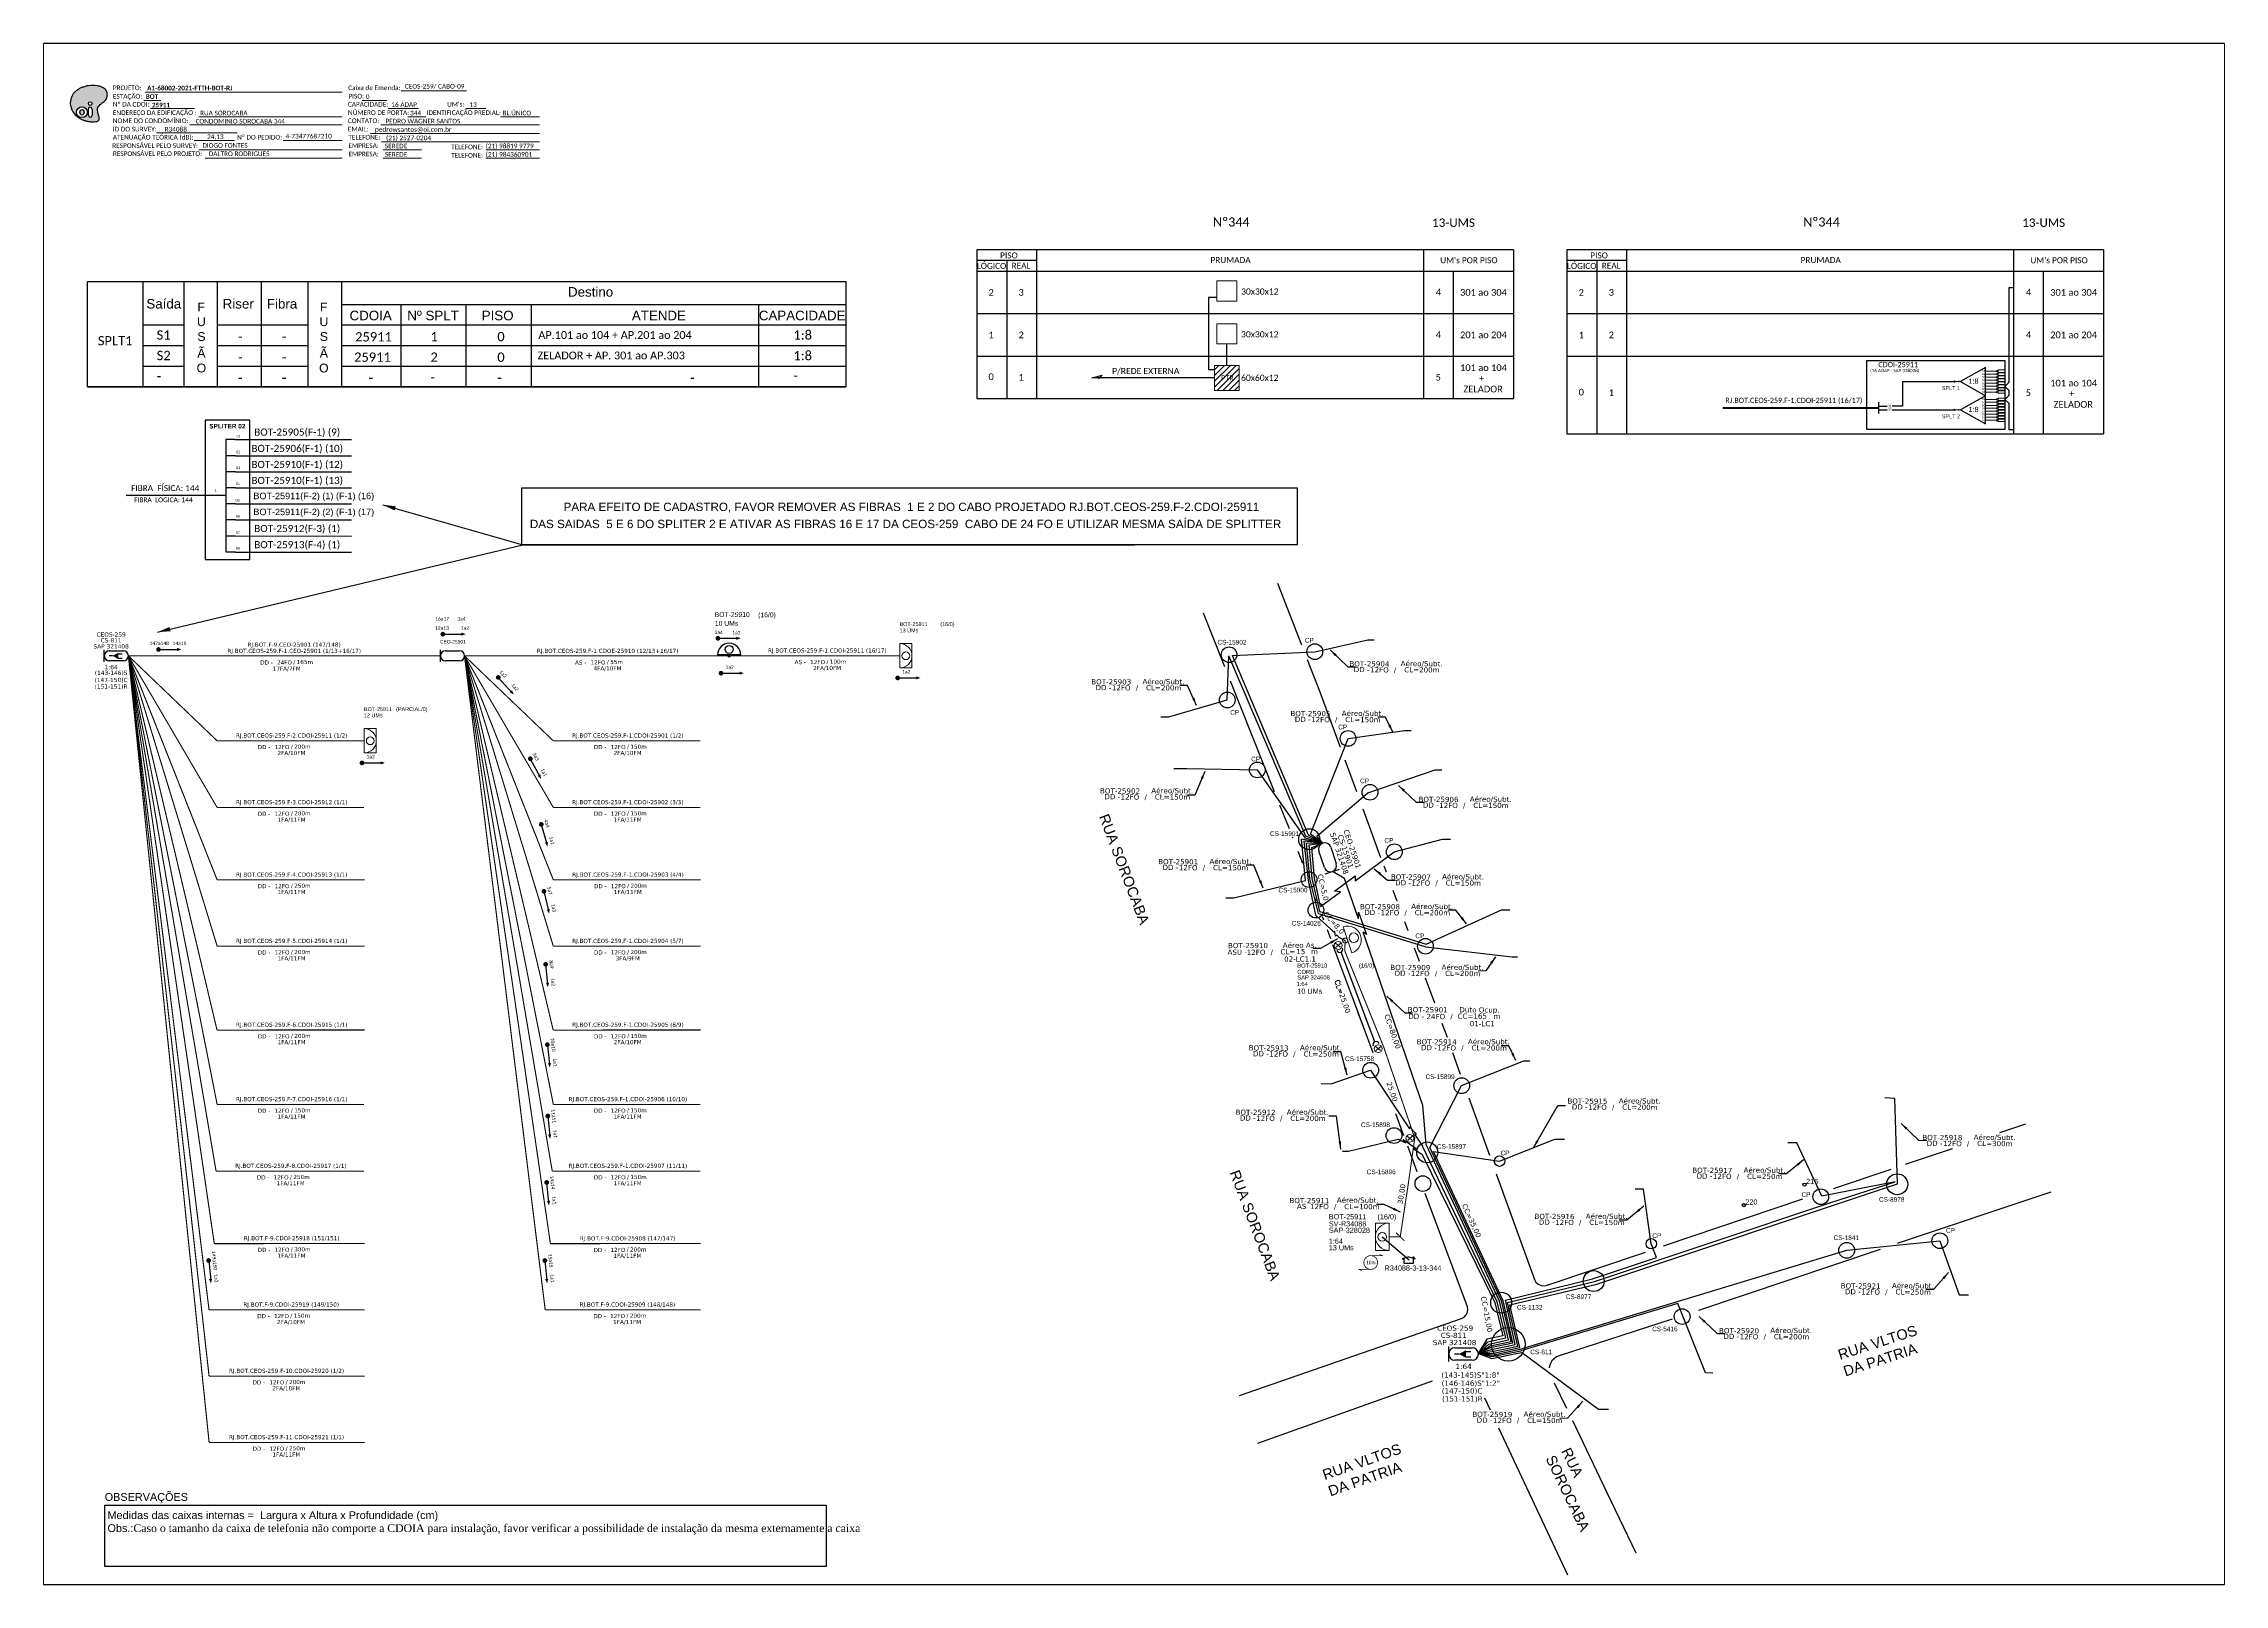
# Paper-space layout 'CDOI-25911' of a CAD drawing. Header units: metres, sheet in millimetres. Extents: x -404 to 11, y 26 to 319.
# The model-space entities are those that its viewports show. They can reach past a viewport. Long polylines and large blocks are cut down to what shows.
import ezdxf
from ezdxf.enums import TextEntityAlignment as Align

# ---------------------------------------------------------------- set-up
doc = ezdxf.new("R2010")
doc.units = ezdxf.units.M
doc.linetypes.add('PHANTOM2', pattern=[1.25, 0.625, -0.125, 0.125, -0.125, 0.125, -0.125])
for name, color, linetype in [('10.1-Caixas Subterrâneas', 5, 'Continuous'), ('20.4-CEOS', 1, 'Continuous'), ('20.5-CEO', 1, 'Continuous'), ('CAP a instalar', 1, 'Continuous'), ('celulas gpon', 7, 'Continuous'), ('Folga', 1, 'Continuous'), ('label_cabos', 7, 'Continuous'), ('Legenda', 1, 'Continuous'), ('locais legendas', 7, 'Continuous'), ('QUADRA', 7, 'Continuous'), ('SETA', 7, 'Continuous')]:
    doc.layers.add(name, color=color, linetype=linetype)
for name, color, linetype, lineweight in [('10.4-Postes', 1, 'Continuous', 0), ("20.0-LEGENDA DOS CDO'S", 1, 'Continuous', 0), ('20.1-CDO_INTERIOR', 1, 'Continuous', 0), ('20.2-CDO_POSTE', 1, 'Continuous', 5), ('20.6-CORDOALHA_SUPORTE', 7, 'Continuous', 25), ('40.1-ETIQUETAS', 1, 'Continuous', 20), ('CORDOALHA_SUPORTE', 7, 'Continuous', 25), ('Segmento Logradouro Texto', 238, 'Continuous', 0)]:
    doc.layers.add(name, color=color, linetype=linetype, lineweight=lineweight)
doc.layers.add('EXTRA', color=50, linetype='Continuous', plot=False)
doc.styles.add('ARIAL', font='arial.ttf')
doc.styles.add('DIGICADE', font='arial.ttf')
doc.styles.add('ROMANS', font='romans.shx')
doc.styles.add('siredit', font='verdana.ttf')
doc.styles.add('WMF-Calibri0', font='calibri.ttf')
doc.styles.add('WMF-Calibri1', font='calibrib.ttf')
doc.linetypes.add('FENCELINE1', pattern='A,0.25,-0.1,[133,ltypeshp.shx,S=0.1,R=0,X=-0.1,Y=0],-0.1,1', length=1.45)
doc.dimstyles.new('CC', dxfattribs={"dimtxt": 0.8, "dimasz": 2, "dimexe": 0.18, "dimexo": 0.0625, "dimgap": 0.09, "dimtad": 0, "dimdec": 0, "dimrnd": 1, "dimzin": 0, "dimdsep": 46, "dimtxsty": 'siredit', "dimblk": 'NONE', "dimcen": 0, "dimse1": 1, "dimse2": 1, "dimsd1": 1, "dimsd2": 1, "dimclrt": 7, "dimadec": 0, "dimazin": 0, "dimtfac": 1, "dimtdec": 0, "dimtofl": 0, "dimtmove": 0, "dimatfit": 3, "dimfxl": 0, "dimtolj": 1, "dimtzin": 0, "dimarcsym": 0})
doc.dimstyles.new('ISO-25', dxfattribs={"dimtxt": 2.5, "dimasz": 2.5, "dimexe": 1.25, "dimexo": 0.625, "dimtad": 1, "dimtxsty": 'Standard', "dimcen": 2.5, "dimadec": 0, "dimazin": 0, "dimtfac": 1, "dimtmove": 0, "dimatfit": 3, "dimfxl": 0, "dimarcsym": 0})

# ---------------------------------------------------------------- blocks, each defined once
blk = doc.blocks.new('OI')
h = blk.add_hatch(color=40)
edge = h.paths.add_edge_path()
edge.add_spline(control_points=[(4.35, -0.67), (3.92, -0.99), (3.26, -1.5), (2.81, -2.59), (2.9, -3.5), (3.06, -4.27), (3.31, -4.85), (3.37, -5.39), (3.4, -5.88), (3.2, -6.4), (2.54, -6.61), (1.65, -6.63), (0.55, -6.67), (-0.56, -6.42), (-1.61, -6.14), (-2.77, -5.61), (-3.92, -4.77), (-4.89, -3.7), (-5.34, -2.65), (-5.6, -1.94), (-5.85, -0.96), (-5.71, 0.47), (-5.1, 2.02), (-4.14, 3.02), (-3.3, 3.61), (-2.37, 4.16), (-1.36, 4.44), (-0.56, 4.7), (0.79, 4.85), (2.24, 4.97), (3.79, 4.57), (4.67, 4.21), (5.44, 3.65), (5.76, 2.99), (6.03, 2.21), (6.01, 1.46), (5.72, 0.64), (5.31, 0.08), (4.88, -0.38), (4.51, -0.55), (4.35, -0.67)], knot_values=[0, 0, 0, 0, 1.60434, 2.417191, 3.427595, 4.282808, 4.776746, 5.304182, 5.888771, 6.258406, 6.858137, 7.79129, 8.986195, 10.124242, 11.187857, 12.242908, 13.953784, 15.414161, 16.515391, 17.349188, 17.675853, 19.552021, 21.515531, 22.568638, 23.63245, 24.621084, 25.782718, 26.745347, 27.142653, 29.870543, 31.004649, 31.921532, 32.709589, 33.801391, 34.042471, 35.192333, 35.971461, 36.628871, 37.254359, 37.836911, 37.836911, 37.836911, 37.836911], degree=3, periodic=0)
h.paths.add_polyline_path([(1.13, -0.87, -1), (-0.04, -0.87, -1)], flags=16)
edge = h.paths.add_edge_path(flags=16)
edge.add_ellipse((0.56, -3.59), major_axis=(-0.02, 1.71), ratio=0.361305, start_angle=0, end_angle=360)
h.paths.add_polyline_path([(-0.36, -3.62, -1), (-3.8, -3.62, -1)], flags=16)
edge = h.paths.add_edge_path(flags=0)
edge.add_ellipse((-2.08, -3.62), major_axis=(0, 0.885), ratio=0.758294, start_angle=0, end_angle=360)
at = {"color": 40}
for centre, radius in [((-2.08, -3.62), 1.72), ((0.54, -0.87), 0.587)]:
    blk.add_circle(centre, radius, dxfattribs=at)
blk.add_ellipse((-2.08, -3.62), major_axis=(0, 0.885), ratio=0.758294, start_param=-3.141592653589792, end_param=3.141592653589792, dxfattribs=at)
blk.add_ellipse((0.56, -3.59), major_axis=(-0.02, 1.71), ratio=0.361305, dxfattribs=at)
at = {"color": 40, "start_tangent": (-0.800898, -0.598801), "end_tangent": (-0.800898, -0.598801)}
blk.add_spline([(4.35, -0.67), (3.2, -1.78), (2.9, -2.54), (2.92, -3.55), (3.12, -4.38), (3.28, -4.85), (3.37, -5.37), (3.35, -5.95), (3.2, -6.29), (2.66, -6.55), (1.73, -6.63), (0.54, -6.62), (-0.58, -6.41), (-1.6, -6.11), (-2.56, -5.67), (-3.95, -4.67), (-4.89, -3.56), (-5.37, -2.56), (-5.64, -1.78), (-5.72, -1.46), (-5.63, 0.42), (-4.84, 2.22), (-4.13, 2.99), (-3.27, 3.62), (-2.4, 4.09), (-1.3, 4.47), (-0.37, 4.72), (0.02, 4.77), (2.75, 4.8), (3.85, 4.53), (4.69, 4.16), (5.31, 3.68), (5.85, 2.73), (5.93, 2.5), (5.94, 1.35), (5.67, 0.62), (5.29, 0.08), (4.84, -0.36), (4.35, -0.67)], degree=3, dxfattribs=at)
blk = doc.blocks.new('MANHOLE_MS')
at = {"linetype": 'Continuous'}
blk.add_circle((0, 0), 0.0000101, dxfattribs=at)
blk = doc.blocks.new('SURVEY_SURVEY')
for p, q in [((0, 0.0000127), (-0.0000126, 0.000009)), ((-0.0000126, 0.000009), (-0.0000086, 0.000009)), ((-0.0000086, 0), (-0.0000086, 0.000009)), ((0.0000086, 0), (-0.0000086, 0)), ((0, 0.0000127), (0.0000126, 0.000009)), ((0.0000084, 0.0000132), (0.0000098, 0.0000132)), ((0.0000084, 0.0000103), (0.0000084, 0.0000132)), ((0.0000126, 0.000009), (0.0000086, 0.000009)), ((0.0000086, 0.000009), (0.0000086, 0)), ((0.0000098, 0.0000132), (0.0000098, 0.0000099))]:
    blk.add_line(p, q)
blk = doc.blocks.new('LEGENDA DOS CABOS')
at = {"layer": 'EXTRA', "color": 0, "style": 'siredit'}
for tag, p in [('ID', (4.6, 0.97)), ('XX', (9.03, 0.97))]:
    blk.add_attdef(tag, text='', height=0.48, rotation=359.69, dxfattribs=at).set_placement(p, align=Align.MIDDLE_CENTER)
at = {"layer": 'Legenda', "color": 0, "style": 'siredit'}
for tag, p in [('TIPO_CABO', (1.31, 0)), ('CABO', (4.69, -0.05)), ('/', (6.81, -0.05)), ('METROS', (10.03, -0.05))]:
    blk.add_attdef(tag, text='', height=0.8, rotation=359.69, dxfattribs=at).set_placement(p, align=Align.MIDDLE_CENTER)
blk = doc.blocks.new('Inst CB DT OCUP CFOA-SM-DD-G-24')
at = {"layer": 'label_cabos', "color": 0, "style": 'siredit'}
for tag, flags, p in [('ID_ATIVIDADE', 3, (1.31, 2.67)), ('FATOR', 1, (11.56, 2.55))]:
    blk.add_attdef(tag, text='', height=1, rotation=359.69, dxfattribs=dict(at, flags=flags)).set_placement(p, align=Align.MIDDLE_CENTER)
for tag, p in [('TIPO_CABO', (1.11, 0)), ('DESTINO_CABO', (3.13, 1.26)), ('CABO', (4.69, -0.05)), ('/', (7.71, -0.05)), ('LANCE', (10.41, 0.02)), ('TIPO_CABO', (13.11, 1.24)), ('UND', (16.46, 0)), ('FID', (13.65, -1.41))]:
    blk.add_attdef(tag, text='', height=1, rotation=359.69, dxfattribs=at).set_placement(p, align=Align.MIDDLE_CENTER)
blk.add_attdef('QTDE', (11.93, -0.45), '', height=1, rotation=359.69, dxfattribs=at)
blk = doc.blocks.new('_None')
blk = doc.blocks.new('A$C07E14978')
at = {"layer": 'Folga', "color": 0, "const_width": 0.137}
for points in [[(2.23, 0.28), (0.03, 0.28), (0.47, 0.06)], [(2.23, 2.92), (4.42, 2.92), (3.98, 3.13)]]:
    blk.add_lwpolyline(points, dxfattribs=at)
at = {"layer": 'Folga', "color": 0, "const_width": 0.146}
blk.add_lwpolyline([(2.23, 2.92, 1.000012), (2.23, 0.28, 0.999978)], format="xyb", close=True, dxfattribs=at)
at = {"layer": 'Folga', "color": 0}
blk.add_text('10m', height=0.659, dxfattribs=at).set_placement((1.38, 1.27))
blk = doc.blocks.new('SPLT_1-8_SC-APC')
at = {"color": 1, "lineweight": 0}
blk.add_lwpolyline([(-17.04, -7.55), (-19.26, -7.55)], dxfattribs=at)
at = {"color": 1}
blk.add_lwpolyline([(-7.37, -2.1), (-17.04, -7.55), (-7.37, -13), (-7.37, -2.1)], dxfattribs=at)
at = {"color": 3, "lineweight": 0}
for points in [[(-2.99, -3.51), (-7.37, -3.51)], [(-7.37, -4.66), (-2.99, -4.66)], [(-7.37, -5.82), (-2.99, -5.82)], [(-7.37, -6.97), (-2.99, -6.97)], [(-7.37, -8.12), (-2.99, -8.12)], [(-2.41, -3.02), (-2.41, -4)], [(-2.41, -3.02), (0, -3.02)], [(-2.41, -4), (0, -4)], [(-2.41, -4.17), (-2.41, -5.16)], [(-2.41, -4.17), (0, -4.17)], [(-2.41, -5.16), (0, -5.16)], [(-2.41, -5.32), (-2.41, -6.31)], [(-2.41, -5.32), (0, -5.32)], [(-2.41, -6.31), (0, -6.31)], [(-2.41, -6.48), (-2.41, -7.46)], [(-2.41, -6.48), (0, -6.48)], [(-2.41, -7.46), (0, -7.46)], [(-2.41, -7.63), (-2.41, -8.62)], [(-2.41, -7.63), (0, -7.63)], [(-7.37, -9.28), (-2.99, -9.28)], [(-7.37, -10.43), (-2.99, -10.43)], [(-7.37, -11.58), (-2.99, -11.58)], [(-2.41, -8.62), (0, -8.62)], [(-2.41, -8.78), (-2.41, -9.77)], [(-2.41, -8.78), (0, -8.78)], [(-2.41, -9.77), (0, -9.77)], [(-2.41, -9.94), (-2.41, -10.92)], [(-2.41, -9.94), (0, -9.94)], [(-2.41, -10.92), (0, -10.92)], [(-2.41, -11.09), (-2.41, -12.08)], [(-2.41, -11.09), (0, -11.09)], [(-2.41, -12.08), (0, -12.08)]]:
    blk.add_lwpolyline(points, dxfattribs=at)
for points in [[(-2.99, -3.22), (-2.41, -3.22), (-2.41, -3.8), (-2.99, -3.8)], [(-2.99, -4.38), (-2.41, -4.38), (-2.41, -4.95), (-2.99, -4.95)], [(-2.99, -5.53), (-2.41, -5.53), (-2.41, -6.1), (-2.99, -6.1)], [(-2.99, -6.68), (-2.41, -6.68), (-2.41, -7.26), (-2.99, -7.26)], [(-2.99, -7.84), (-2.41, -7.84), (-2.41, -8.41), (-2.99, -8.41)], [(-2.99, -8.99), (-2.41, -8.99), (-2.41, -9.56), (-2.99, -9.56)], [(-2.99, -10.14), (-2.41, -10.14), (-2.41, -10.72), (-2.99, -10.72)], [(-2.99, -11.3), (-2.41, -11.3), (-2.41, -11.87), (-2.99, -11.87)]]:
    blk.add_lwpolyline(points, close=True, dxfattribs=at)
at = {"color": 1, "style": 'ARIAL'}
for s, height, p in [('1:8', 2, (-13.91, -8.4)), ('S1', 0.75, (-8.74, -3.78)), ('S2', 0.75, (-8.74, -4.97)), ('S3', 0.75, (-8.74, -6.18)), ('S4', 0.75, (-8.74, -7.36)), ('S5', 0.75, (-8.74, -8.57)), ('S6', 0.75, (-8.74, -9.69)), ('S7', 0.75, (-8.74, -10.78)), ('S8', 0.75, (-8.74, -11.9))]:
    blk.add_text(s, height=height, dxfattribs=at).set_placement(p)
blk = doc.blocks.new('SPLITTER_')
blk.add_point((0, 0))
at = {"style": 'ARIAL', "flags": 4}
blk.add_attdef('SPLT', (0, -3.26), '', height=1.5, dxfattribs=at)
blk = doc.blocks.new('CDOE_CT_POST_DESENHO')
at = {"color": 0}
blk.add_line((2.14, 0.39), (-2.11, 0.39), dxfattribs=at)
for centre, radius in [((0.01, 1.4), 0.733), ((0.01, 0), 0.393)]:
    blk.add_circle(centre, radius, dxfattribs=at)
blk.add_arc((0.01, 0.39), 2.12, 0, 180, dxfattribs=at)
blk = doc.blocks.new('Inst CDOE-16 CAIXA DIST OPT CDOE 48F_16D C_SPL_2_1_8')
at = {"layer": "20.0-LEGENDA DOS CDO'S", "color": 0, "style": 'ARIAL'}
for tag, p, height in [('CORDOALHA', (0.12, 4.02), 0.8), ('FID', (0.12, 5.25), 0.8), ('1:XX', (-0.01, 1.7), 0.8), ('SAP', (0.12, 2.96), 0.8), ('UMS', (0.14, 0.22), 1)]:
    blk.add_attdef(tag, p, '', height=height, rotation=0.118, dxfattribs=at)
at = {"layer": "20.0-LEGENDA DOS CDO'S", "color": 0}
for tag, p, style, flags in [('ID_ATIVIDADE', (0.12, 6.47), 'ARIAL', 3), ('FATOR', (7.92, 6.47), 'ARIAL', 1), ('QTDE', (0.1, -1.17), 'DIGICADE', 3)]:
    blk.add_attdef(tag, p, '', height=0.8, rotation=0.118, dxfattribs=dict(at, style=style, flags=flags))
at = {"layer": "20.0-LEGENDA DOS CDO'S", "color": 0, "style": 'ARIAL'}
blk.add_attdef('FIBRAS_UTILIZADAS', text='', height=0.8, rotation=0.118, dxfattribs=at).set_placement((8.08, 5.26), align=Align.CENTER)
blk = doc.blocks.new('Inst CORD ALUMINIO 4.8 MM 3F(sem recursos)')
at = {"color": 0, "lineweight": 0, "style": 'ROMANS'}
blk.add_attdef('FID', (-19.18, -2.21), '', height=1, dxfattribs=at)
at = {"color": 0, "lineweight": 0, "style": 'ROMANS', "flags": 3}
for tag, p in [('FATOR', (-5.2, -4.44)), ('ID_ATIVIDADE', (-5.2, -6.67))]:
    blk.add_attdef(tag, p, '', height=1, dxfattribs=at)
at = {"color": 0, "lineweight": 0, "style": 'ROMANS'}
blk.add_attdef('LANCE', text='', height=1, dxfattribs=at).set_placement((-0.54, -2.21), align=Align.RIGHT)
at = {"layer": 'label_cabos', "color": 0, "style": 'siredit'}
blk.add_attdef('QTDE', (-0.54, -2.21), '', height=1, rotation=359.69, dxfattribs=at)
blk = doc.blocks.new('Inst CB AS CFOA-SM-ASU-120-S-12')
at = {"layer": 'label_cabos', "color": 0, "style": 'siredit'}
for tag, flags, p in [('ID_ATIVIDADE', 3, (1.31, 2.67)), ('FATOR', 1, (11.56, 2.55))]:
    blk.add_attdef(tag, text='', height=1, rotation=359.69, dxfattribs=dict(at, flags=flags)).set_placement(p, align=Align.MIDDLE_CENTER)
for tag, p in [('TIPO_CABO', (1.26, 0)), ('DESTINO_CABO', (3.13, 1.26)), ('CABO', (4.69, -0.05)), ('/', (7.71, -0.05)), ('LANCE', (10.81, 0)), ('TIPO_CABO', (13.11, 1.24)), ('UND', (15.96, 0)), ('FID', (13.15, -1.41))]:
    blk.add_attdef(tag, text='', height=1, rotation=359.69, dxfattribs=at).set_placement(p, align=Align.MIDDLE_CENTER)
blk.add_attdef('QTDE', (12.43, -0.47), '', height=1, rotation=359.69, dxfattribs=at)
blk = doc.blocks.new('ETIQUETA_RS5F')
at = {"layer": '40.1-ETIQUETAS', "color": 0, "style": 'siredit'}
blk.add_text('/', height=1.5, dxfattribs=at).set_placement((1.58, -1.95), align=Align.MIDDLE_RIGHT)
for tag, p in [('ETIQUETA_R_SECUNDARIA', (1.21, 2.1)), ('ETIQUETA_R_PRIMARIA', (1.21, 4.1)), ('F_ATIVAS/F_MORTAS', (1.14, -4.24))]:
    blk.add_attdef(tag, text='', height=1.5, dxfattribs=at).set_placement(p, align=Align.MIDDLE_CENTER)
for tag, p in [('TIPO_CABO', (-6.58, -2.12)), ('CAP_CABO', (0.4, -2.09))]:
    blk.add_attdef(tag, text='', height=1.5, dxfattribs=at).set_placement(p, align=Align.MIDDLE_RIGHT)
for tag, p in [('FUSÃO_1', (0.85, -8.39)), ('FUSÃO_2', (0.85, -10.6)), ('FUSÃO_3', (0.85, -12.93)), ('FUSÃO_4', (0.85, -15.14)), ('FUSÃO_5', (0.85, -17.16))]:
    blk.add_attdef(tag, text='', height=1.5, dxfattribs=at).set_placement(p, align=Align.CENTER)
blk.add_attdef('METROS', text='', height=1.5, dxfattribs=at).set_placement((2.14, -1.95), align=Align.MIDDLE_LEFT)

msp = doc.modelspace()

# ---------------------------------------------------------------- hatches: boundary and pattern name
h = msp.add_hatch()
h.set_pattern_fill('LINE', color=1, scale=0.5, angle=45)
h.set_pattern_definition([(45, (60.3196, -27.9697), (-1.122532, 1.122532), [])])
h.paths.add_polyline_path([(-825.03, -39.48), (-825.03, -29.88), (-834.51, -29.88), (-834.51, -39.48)])
h.paths.add_polyline_path([(-832.46, -36.23), (-826.59, -36.23), (-826.59, -33.23), (-832.46, -33.23)], flags=24)
h = msp.add_hatch(color=3)
h.dxf.hatch_style = 1
edge = h.paths.add_edge_path()
edge.add_arc((-549.14, -36.09), 0.256, 0, 360)
h = msp.add_hatch(color=3)
h.dxf.hatch_style = 1
edge = h.paths.add_edge_path()
edge.add_arc((-549.14, -46.99), 0.256, 0, 360)

# ---------------------------------------------------------------- linework, layer by layer
for p, q in [((-1269.09, 2.48), (-976.76, 2.48)), ((-1269.09, -38.09), (-1269.09, 2.48)), ((-1247.76, 2.48), (-1247.76, -38.09)), ((-1232, 2.48), (-1232, -38.09)), ((-1219.05, -38.09), (-1219.05, 2.48)), ((-1202.14, 2.48), (-1202.14, -38.09)), ((-1184.12, 2.48), (-1184.12, -38.09)), ((-1171.16, 2.48), (-1171.16, -38.09)), ((-976.76, 2.48), (-976.76, -38.09)), ((-1171.16, -6.35), (-976.76, -6.35)), ((-1148.35, -6.35), (-1148.35, -38.09)), ((-1123.2, -6.35), (-1123.2, -38.09)), ((-1098.11, -6.35), (-1098.11, -38.09)), ((-1010.34, -6.35), (-1010.34, -38.09)), ((-1247.76, -14.28), (-1232, -14.28)), ((-1219.05, -14.28), (-1184.12, -14.28)), ((-1171.16, -14.28), (-976.76, -14.28)), ((-1247.76, -22.22), (-1232, -22.22)), ((-1219.05, -22.22), (-1184.12, -22.22)), ((-1171.16, -22.22), (-976.76, -22.22)), ((-1247.76, -30.16), (-1232, -30.16)), ((-1219.05, -30.16), (-1184.12, -30.16)), ((-1171.16, -30.16), (-976.76, -30.16)), ((-1247.76, -38.09), (-1232, -38.09)), ((-1219.05, -38.09), (-1184.12, -38.09)), ((-1171.16, -38.09), (-976.76, -38.09))]:
    msp.add_line(p, q)
at = {"color": 7, "linetype": 'Continuous'}
for p, q in [((-1215.81, -58.42), (-1215.81, -101.85)), ((-1212.3, -58.42), (-1215.81, -58.42)), ((-1212.12, -64.71), (-1215.63, -64.71)), ((-1212.12, -70.9), (-1215.63, -70.9)), ((-1219.46, -79.85), (-1215.83, -79.85)), ((-1212.12, -77.12), (-1215.63, -77.12)), ((-1212.12, -83.28), (-1215.63, -83.28)), ((-1212.12, -89.45), (-1215.63, -89.45)), ((-1212.12, -95.64), (-1215.63, -95.64)), ((-1212.12, -101.82), (-1215.63, -101.82))]:
    msp.add_line(p, q, dxfattribs=at)
at = {"color": 10, "linetype": 'Continuous'}
for p, q in [((-1212.3, -58.42), (-1167.35, -58.44)), ((-1212.12, -64.71), (-1167.35, -64.72)), ((-1212.12, -70.89), (-1167.35, -70.9)), ((-1212.12, -77.11), (-1167.35, -77.12)), ((-1212.12, -83.27), (-1167.35, -83.29)), ((-1212.12, -89.44), (-1167.35, -89.45)), ((-1212.12, -95.63), (-1167.35, -95.64)), ((-1212.12, -101.82), (-1167.35, -101.83))]:
    msp.add_line(p, q, dxfattribs=at)
at = {"color": 1, "linetype": 'Continuous', "lineweight": 60}
msp.add_line((-1219.46, -79.85), (-1254.25, -79.96), dxfattribs=at)
at = {"color": 0}
for p, q in [((-1262.5, -469.23), (-984.25, -469.23)), ((-1262.5, -492.93), (-1262.5, -469.23)), ((-984.25, -469.23), (-984.25, -492.93)), ((-984.25, -492.93), (-1262.5, -492.93))]:
    msp.add_line(p, q, dxfattribs=at)
msp.add_lwpolyline([(-1286.07, -499.81), (-445.07, -499.81), (-445.07, 94.19), (-1286.07, 94.19)], close=True)
at = {"color": 7, "lineweight": 0}
for points in [[(-1148.15, 76.01), (-1123.01, 76.01)], [(-1247.47, 72.24), (-1240.92, 72.24)], [(-1246.96, 75.52), (-1170.98, 75.52)], [(-1244.81, 69.17), (-1227.84, 69.17)], [(-1163.19, 72.28), (-1153.71, 72.28)], [(-1153.14, 69.17), (-1141.52, 69.17)], [(-1123.2, 69.17), (-1115.53, 69.17)], [(-1242.49, 59.75), (-1211.44, 59.75)], [(-1229.65, 62.82), (-1170.98, 62.82)], [(-1226.24, 65.93), (-1170.98, 65.93)], [(-1160.06, 59.58), (-1094.8, 59.58)], [(-1156.02, 62.82), (-1094.8, 62.82)], [(-1145.56, 65.93), (-1138.61, 65.93)], [(-1109.86, 65.93), (-1094.82, 65.93)], [(-1227.96, 56.79), (-1212.45, 56.79)], [(-1226.24, 53.23), (-1170.98, 53.23)], [(-1193.73, 56.79), (-1170.96, 56.79)], [(-1155.78, 56.34), (-1094.8, 56.34)], [(-1155.17, 53.23), (-1140.37, 53.23)], [(-1115.57, 53.23), (-1094.8, 53.23)], [(-1223.75, 49.99), (-1170.98, 49.99)], [(-1155.17, 49.99), (-1140.37, 49.99)], [(-1115.57, 49.99), (-1094.8, 49.99)]]:
    msp.add_lwpolyline(points, dxfattribs=at)
for points in [[(-926.2, 14.68), (-926.2, -42.66)], [(-914.63, 10.57), (-914.63, -42.66)], [(-903.05, -42.66), (-903.05, 14.68)], [(-753.94, 14.68), (-753.94, -42.66)], [(-719.22, 14.68), (-719.22, -42.66)], [(-698.61, 14.68), (-698.61, -56.29)], [(-687.03, 10.57), (-687.03, -56.29)], [(-675.46, -56.29), (-675.46, 14.68)], [(-526.35, 14.68), (-526.35, -56.29)], [(-491.63, 14.68), (-491.63, -56.29)], [(-742.37, -42.66), (-742.37, 6.46)], [(-514.78, -56.29), (-514.78, 6.46)], [(-926.2, -9.91), (-719.22, -9.91)], [(-698.61, -9.91), (-491.63, -9.91)], [(-926.2, -26.29), (-719.22, -26.29)], [(-698.61, -26.29), (-491.63, -26.29)], [(-976.76, -38.09), (-1269.09, -38.09), (-976.76, -38.09)], [(-926.2, -42.66), (-719.22, -42.66)], [(-698.61, -56.29), (-491.63, -56.29)]]:
    msp.add_lwpolyline(points)
at = {"color": 0}
for points in [[(-719.22, 14.68), (-926.2, 14.68)], [(-903.05, 10.57), (-926.2, 10.57)], [(-491.63, 14.68), (-698.61, 14.68)], [(-675.46, 10.57), (-698.61, 10.57)], [(-926.2, 6.46), (-719.22, 6.46)], [(-698.61, 6.46), (-491.63, 6.46)]]:
    msp.add_lwpolyline(points, dxfattribs=at)
at = {"lineweight": 0}
for points in [[(-825.92, 2.68), (-833.58, 2.68), (-833.58, -5.09), (-825.92, -5.09)], [(-825.93, -13.82), (-833.59, -13.82), (-833.59, -21.59), (-825.93, -21.59)]]:
    msp.add_lwpolyline(points, close=True, dxfattribs=at)
at = {"color": 3}
for points in [[(-526.56, 0.05), (-528.21, 0.05), (-528.21, -36.44), (-529.77, -37.94), (-528.21, -39.45), (-528.21, -41.45), (-529.77, -42.96), (-528.21, -44.46), (-528.21, -54.59), (-526.55, -54.59)], [(-833.58, -3.69), (-836.78, -3.69), (-836.78, -31.45), (-834.51, -31.45)], [(-829.77, -29.88), (-829.76, -21.59)], [(-569.23, -36.09), (-569.23, -45.54), (-573.21, -45.54)], [(-569.23, -36.09), (-549.11, -36.09)], [(-578.36, -45.56), (-575.2, -45.56)]]:
    msp.add_lwpolyline(points, dxfattribs=at)
at = {"color": 1}
for points in [[(-881.86, -34.68), (-877.83, -33.63)], [(-877.83, -33.63), (-879.23, -34.98)], [(-834.51, -34.68), (-834.51, -34.68), (-881.86, -34.68)], [(-578.36, -48.46), (-578.36, -44.08)]]:
    msp.add_lwpolyline(points, dxfattribs=at)
at = {"color": 1, "lineweight": 0}
msp.add_lwpolyline([(-825.03, -29.88), (-834.51, -29.88), (-834.51, -39.48), (-825.03, -39.48)], close=True, dxfattribs=at)
at = {"color": 1}
for points in [[(-582.9, -27.96), (-529.77, -27.96), (-529.77, -54.57), (-582.9, -54.57)], [(-1101.63, -77.06), (-802.61, -77.06), (-802.61, -99.09), (-1101.63, -99.09)]]:
    msp.add_lwpolyline(points, close=True, dxfattribs=at)
at = {"color": 4}
for points in [[(-528.21, -36.44), (-529.77, -37.94), (-528.21, -39.45)], [(-769.83, -365.81), (-759.45, -374.63)]]:
    msp.add_lwpolyline(points, dxfattribs=at)
at = {"color": 1}
msp.add_lwpolyline([(-638.49, -46.3, 0.8, 0.8, 0), (-578.36, -46.27, 0.8, 0.8, 0)], format="xyseb", dxfattribs=at)
at = {"color": 2}
for points in [[(-578.36, -46.99), (-575.2, -46.99)], [(-573.2, -46.99), (-549.11, -46.99)]]:
    msp.add_lwpolyline(points, dxfattribs=at)
at = {"color": 7}
msp.add_lwpolyline([(-1223.78, -104.63), (-1206.5, -104.63), (-1206.5, -50.98), (-1223.78, -50.98)], close=True, dxfattribs=at)
for points, const_width in [([(-1132.58, -133.48, 1), (-1131.67, -133.48, 1)], 0.908), ([(-1026.5, -135.08, 1), (-1025.59, -135.08, 1)], 0.908), ([(-1242.2, -139.38, 1), (-1241.3, -139.38, 1)], 0.908), ([(-1111.02, -149.81, 1), (-1110.41, -150.48, 1)], 0.907), ([(-1025.29, -148.53, 1), (-1024.38, -148.53, 1)], 0.908), ([(-957.18, -150.35, 1), (-956.28, -150.35, 1)], 0.908), ([(-1163.75, -183.12, 1), (-1162.84, -183.12, 1)], 0.908)]:
    msp.add_lwpolyline(points, format="xyb", close=True, dxfattribs=dict(const_width=const_width))
for points, const_width in [([(-1098.58, -181.09, 1), (-1098.15, -181.89, 1)], 0.907), ([(-1094.29, -206.38, 1), (-1094.04, -207.25, 1)], 0.908), ([(-1093.23, -232.16, 1), (-1093.02, -233.05, 1)], 0.907), ([(-1092.5, -260.31, 1), (-1092.41, -261.21, 1)], 0.907), ([(-1091.86, -291.29, 1), (-1091.76, -292.19, 1)], 0.907), ([(-1091.68, -318.8, 1), (-1091.59, -319.7, 1)], 0.907), ([(-1092.11, -344.38, 1), (-1092.02, -345.29, 1)], 0.907), ([(-1222.46, -374.5, 1), (-1222.37, -375.41, 1)], 0.907), ([(-1092.82, -374.5, 1), (-1092.73, -375.41, 1)], 0.907)]:
    msp.add_lwpolyline(points, format="xyb", close=True, dxfattribs=dict(at, const_width=const_width))
at = {"color": 7, "const_width": 0.4}
msp.add_lwpolyline([(-764.47, -364.27), (-761.32, -367.35)], dxfattribs=at)
at = {"color": 3}
for centre in [(-549.14, -36.09), (-549.14, -46.99)]:
    msp.add_circle(centre, 0.256, dxfattribs=at)
at = {"layer": '10.4-Postes', "color": 1, "linetype": 'PHANTOM2'}
for points in [[(-787.99, -252.52), (-785.65, -254.43)], [(-785.71, -252.45), (-787.93, -254.5)], [(-772.56, -292.35), (-770.21, -294.26)], [(-772.56, -292.35), (-770.21, -294.26)], [(-770.28, -292.28), (-772.49, -294.33)], [(-770.28, -292.28), (-772.49, -294.33)], [(-760.38, -326.88), (-758.03, -328.79)], [(-758.1, -326.81), (-760.31, -328.86)]]:
    msp.add_lwpolyline(points, dxfattribs=at)
at = {"layer": '10.4-Postes', "color": 1}
for centre in [(-786.82, -253.48), (-771.38, -293.3), (-771.38, -293.3), (-759.21, -327.83), (-759.21, -327.83)]:
    msp.add_circle(centre, 1.51, dxfattribs=at)
at = {"layer": '20.1-CDO_INTERIOR', "color": 1, "lineweight": 18}
for points in [[(-951.2, -146.5), (-951.2, -137.13), (-955.88, -137.13), (-955.88, -146.5)], [(-772.48, -371.13), (-772.49, -360.5), (-767.17, -360.5), (-767.17, -371.12)]]:
    msp.add_lwpolyline(points, close=True, dxfattribs=at)
at = {"layer": '20.1-CDO_INTERIOR', "color": 3, "lineweight": 18}
msp.add_lwpolyline([(-1157.76, -179.26), (-1157.76, -169.89), (-1162.45, -169.89), (-1162.45, -179.26)], close=True, dxfattribs=at)
at = {"layer": '20.1-CDO_INTERIOR', "color": 1, "lineweight": 18}
for centre, radius in [((-953.54, -141.81), 1.5), ((-769.83, -365.81), 1.7)]:
    msp.add_circle(centre, radius, dxfattribs=at)
at = {"layer": '20.1-CDO_INTERIOR', "color": 3, "lineweight": 18}
msp.add_circle((-1160.11, -174.58), 1.5, dxfattribs=at)
at = {"layer": '20.1-CDO_INTERIOR', "color": 1, "lineweight": 18}
for centre, radius, start, end in [((-955.88, -141.81), 4.69, 270, 90), ((-767.17, -365.81), 5.31, 90.02759, 270.02759)]:
    msp.add_arc(centre, radius, start, end, dxfattribs=at)
at = {"layer": '20.1-CDO_INTERIOR', "color": 3, "lineweight": 18}
msp.add_arc((-1162.45, -174.58), 4.69, 270, 90, dxfattribs=at)
at = {"layer": '20.4-CEOS', "color": 5}
for p, q in [((-1260.74, -139.91), (-1255.32, -139.91)), ((-1131.1, -139.91), (-1125.68, -139.91)), ((-1255.32, -143.77), (-1260.74, -143.77)), ((-1125.68, -143.77), (-1131.1, -143.77)), ((-741.81, -408.62), (-735.12, -408.62)), ((-735.12, -413.38), (-741.81, -413.38))]:
    msp.add_line(p, q, dxfattribs=at)
for points in [[(-1262.67, -144.17), (-1262.67, -139.51)], [(-1259.52, -141.84), (-1260.83, -141.84)], [(-1257.39, -141.07), (-1255.74, -141.07)], [(-1257.39, -142.68), (-1255.74, -142.68)], [(-1133.04, -144.17), (-1133.04, -139.51)], [(-744.19, -413.87), (-744.19, -408.13)], [(-740.31, -411), (-741.92, -411)], [(-737.67, -410.05), (-735.64, -410.05)], [(-737.67, -412.04), (-735.64, -412.04)]]:
    msp.add_lwpolyline(points, dxfattribs=at)
for points in [[(-1259.52, -141.84, 0, 2.39, 0), (-1257.29, -141.84, 2.39, 2.39, 0)], [(-740.31, -411, 0, 2.94, 0), (-737.55, -411, 2.94, 2.94, 0)]]:
    msp.add_lwpolyline(points, format="xyseb", dxfattribs=at)
for centre, radius, start, end in [((-1260.74, -141.84), 1.93, 90, 270), ((-1255.32, -141.84), 1.93, 270, 90), ((-1131.1, -141.84), 1.93, 90, 270), ((-1125.68, -141.84), 1.93, 270, 90), ((-741.81, -411), 2.38, 90, 270), ((-735.12, -411), 2.38, 270, 90)]:
    msp.add_arc(centre, radius, start, end, dxfattribs=at)
at = {"layer": '20.5-CEO', "color": 5}
for p, q in [((-792.1, -223.47), (-794.24, -217.1)), ((-789.7, -215.58), (-787.56, -221.94))]:
    msp.add_line(p, q, dxfattribs=at)
msp.add_lwpolyline([(-791.8, -225.89), (-786.33, -224.05)], dxfattribs=at)
for centre, start, end in [((-791.97, -216.34), 18.55793, 198.55793), ((-789.83, -222.7), 198.55793, 18.55793)]:
    msp.add_arc(centre, 2.39, start, end, dxfattribs=at)
at = {"layer": 'CAP a instalar', "color": 8, "ltscale": 50}
for p, q in [((-850.21, -185.22), (-845.22, -185.22)), ((-845.22, -185.22), (-818.01, -185.82)), ((-818.01, -185.82), (-799.62, -212.11)), ((-792.73, -214.07), (-800.97, -212.57)), ((-799.37, -228.42), (-800.97, -212.57)), ((-792.73, -214.07), (-799.62, -212.11)), ((-792.73, -214.07), (-797.53, -210.58)), ((-792.73, -214.07), (-795.04, -211.37)), ((-830.13, -235.19), (-827.1, -235.18)), ((-827.1, -235.18), (-799.37, -228.42))]:
    msp.add_line(p, q, dxfattribs=at)
at = {"layer": 'CAP a instalar', "color": 3, "ltscale": 7, "const_width": 0.423}
for points in [[(-1253.38, -141.84), (-1219.14, -174.6)], [(-1219.14, -174.6), (-1162.45, -174.58)]]:
    msp.add_lwpolyline(points, dxfattribs=at)
at = {"layer": 'CAP a instalar', "color": 7, "ltscale": 7, "const_width": 0.423}
for points in [[(-1253.38, -141.84), (-1219.14, -200.3)], [(-1253.38, -141.84), (-1219.14, -228.22)], [(-1253.38, -141.84), (-1219.14, -253.78)], [(-1219.2, -286.11), (-1253.38, -141.84)], [(-1219.14, -314.79), (-1253.38, -141.84)], [(-1219.56, -340.49), (-1253.38, -141.84)], [(-1220.26, -368.41), (-1253.38, -141.84)], [(-1222.27, -393.97), (-1253.38, -141.84)], [(-1222.26, -419.53), (-1253.38, -141.84)], [(-1222.25, -445.09), (-1253.38, -141.84)], [(-1123.75, -141.84), (-1089.5, -174.6)], [(-1123.75, -141.84), (-1089.5, -200.3)], [(-1123.75, -141.84), (-1089.5, -228.22)], [(-1123.75, -141.84), (-1089.5, -253.78)], [(-1089.56, -286.11), (-1123.75, -141.84)], [(-1089.5, -314.79), (-1123.75, -141.84)], [(-1089.92, -340.49), (-1123.75, -141.84)], [(-1090.63, -368.41), (-1123.75, -141.84)], [(-1092.63, -393.97), (-1123.75, -141.84)], [(-1089.5, -174.6), (-1032.82, -174.58)], [(-1219.14, -200.3), (-1162.48, -200.28)], [(-1089.5, -200.3), (-1032.85, -200.28)], [(-1219.14, -228.22), (-1162.28, -228.19)], [(-1089.5, -228.22), (-1032.64, -228.19)], [(-1219.14, -253.78), (-1162.28, -253.75)], [(-1089.5, -253.78), (-1032.64, -253.75)], [(-1219.2, -286.11), (-1162.28, -286.09)], [(-1089.56, -286.11), (-1032.64, -286.09)], [(-1219.14, -314.79), (-1162.45, -314.77)], [(-1089.5, -314.79), (-1032.82, -314.77)], [(-1219.56, -340.49), (-1162.48, -340.47)], [(-1089.92, -340.49), (-1032.85, -340.47)], [(-1220.26, -368.47), (-1162.28, -368.38)], [(-1090.63, -368.47), (-1032.64, -368.38)], [(-1222.27, -393.97), (-1162.28, -393.94)], [(-1092.63, -393.97), (-1032.64, -393.94)], [(-1222.26, -419.53), (-1162.27, -419.51)], [(-1222.25, -445.09), (-1162.26, -445.07)]]:
    msp.add_lwpolyline(points, dxfattribs=at)
at = {"layer": 'CAP a instalar', "color": 5, "ltscale": 7, "const_width": 0.35}
msp.add_lwpolyline([(-1253.38, -141.84), (-1133.04, -141.84)], dxfattribs=at)
at = {"layer": 'CAP a instalar', "color": 5, "linetype": 'FENCELINE1', "ltscale": 10, "const_width": 0.35}
msp.add_lwpolyline([(-1123.75, -141.84), (-1021.69, -141.84)], dxfattribs=at)
at = {"layer": 'CAP a instalar', "color": 1, "linetype": 'FENCELINE1', "ltscale": 7}
msp.add_lwpolyline([(-1021.69, -141.84, 0.423, 0.423, 0), (-955.88, -141.81, 0, 0, 0)], format="xyseb", dxfattribs=at)
at = {"layer": 'CAP a instalar', "color": 8, "ltscale": 50}
for points in [[(-855.27, -165.4), (-852.09, -165.4), (-829.59, -158.85), (-829, -141.78)], [(-792.73, -214.07), (-799.28, -211.38), (-829, -141.78)], [(-827.55, -141.67), (-795.85, -140.23), (-775.38, -135.71), (-772.91, -135.71)], [(-792.73, -214.07), (-798.28, -210.96), (-827.55, -141.67)], [(-797.53, -210.58), (-783.01, -173.69), (-761.31, -170.68), (-758.63, -170.68)], [(-795.04, -211.37), (-775.42, -194.62), (-749.47, -185.83), (-746.9, -185.84)], [(-794.37, -241.12), (-797.76, -227.79), (-798.99, -213.93), (-792.73, -214.07)], [(-793.85, -240.37), (-796.87, -227.65), (-797.96, -214.66), (-792.73, -214.07)], [(-793.59, -238.53), (-796.02, -227.57), (-796.97, -215.75), (-792.73, -214.07)], [(-780.29, -228.63), (-765.18, -217.38), (-746.57, -212.52), (-743.55, -212.52)], [(-785.93, -232.83), (-788.25, -232.53), (-780.32, -226.63), (-780.29, -228.63)], [(-793.59, -238.53), (-785.93, -232.83)], [(-794.37, -241.12), (-753.02, -254.05), (-719.77, -257.82), (-717.65, -257.82)], [(-793.85, -240.37), (-752.93, -252.99), (-723.83, -239.7), (-720.63, -239.7)], [(-793.45, -306.72), (-789.59, -306.8), (-774.3, -301.59), (-759.3, -324.25), (-759.34, -323.37), (-756.65, -326.28), (-757.43, -326.2), (-754.27, -330.87)], [(-739.24, -307.47), (-715.28, -297.99), (-712.93, -297.99)], [(-751.5, -331.39), (-739.24, -307.47)], [(-785.15, -332.82), (-782.82, -332.82), (-763.72, -328.18), (-760.9, -329.55), (-761.78, -328.26), (-756.51, -331.86), (-757.59, -331.89), (-754.41, -334.04), (-726.37, -391.11), (-723.39, -403.98), (-729.49, -405.27), (-732.83, -410.81)], [(-732.83, -410.81), (-729.05, -406.29), (-722.17, -404.78), (-725.57, -390.83), (-754.27, -330.87)], [(-732.83, -410.81), (-728.2, -407.88), (-720.18, -406.19), (-723.89, -390.47), (-751.5, -331.39)], [(-750.04, -332.92), (-724.59, -336.64), (-703.25, -328.22), (-699.6, -328.22)], [(-732.75, -410.77), (-728.04, -408.49), (-719.46, -406.7), (-723.24, -390.44), (-750.04, -332.92)]]:
    msp.add_lwpolyline(points, dxfattribs=at)
at = {"layer": 'CAP a instalar', "color": 5, "linetype": 'FENCELINE1', "ltscale": 50}
for points in [[(-792.73, -214.07), (-800.02, -213.31), (-798.45, -228.44), (-795.58, -241.78), (-789.59, -247.4)], [(-786.67, -250.12), (-787.37, -249.48), (-787.91, -249.97), (-788.14, -248.17), (-788.49, -248.42), (-789.59, -247.4)], [(-786.67, -250.12), (-786.37, -250.42), (-784.12, -251.6)]]:
    msp.add_lwpolyline(points, dxfattribs=at)
at = {"layer": 'CAP a instalar', "color": 170, "ltscale": 50}
for points in [[(-784.35, -227.66), (-789.07, -224.97)], [(-779.01, -243.25), (-784.35, -227.66)], [(-779.01, -243.25), (-779, -240.67), (-775.92, -249.33), (-777.22, -248.36)], [(-754.23, -315.13), (-777.22, -248.36)], [(-732.75, -410.76), (-728.72, -407.19), (-721.08, -405.57), (-724.56, -390.67), (-752.92, -330.26), (-754.23, -315.13)]]:
    msp.add_lwpolyline(points, dxfattribs=at)
at = {"layer": 'CAP a instalar', "color": 1, "linetype": 'FENCELINE1', "ltscale": 5, "const_width": 0.4}
msp.add_lwpolyline([(-784.12, -251.6), (-784.29, -255.58), (-769.23, -292.76), (-757.3, -327.78), (-759.82, -345.63), (-762.9, -365.81), (-767.17, -365.81)], dxfattribs=at)
at = {"layer": 'CAP a instalar', "color": 7, "ltscale": 50}
for points in [[(-720.62, -392.09), (-687.06, -384.11), (-571.19, -345.45), (-572.11, -312.53), (-575.96, -312.22)], [(-600.28, -350.17), (-609.95, -329.61), (-613.46, -329.61)], [(-721.59, -391.17), (-687.92, -383.05), (-597.16, -352.74), (-572.06, -344.61), (-600.28, -350.17)], [(-722.34, -390.24), (-688.73, -381.97), (-664.08, -373.84), (-666.08, -368.49), (-669.09, -347.45), (-672.32, -347.51)], [(-716.63, -409.09), (-590.73, -371.02), (-554.8, -367.32), (-547.4, -388.17), (-543.77, -388.17)], [(-732.75, -410.77), (-727.69, -409.26), (-718.51, -407.37), (-722.34, -390.24)], [(-732.75, -410.77), (-727.42, -410.02), (-717.55, -407.96), (-721.59, -391.16)], [(-732.75, -410.77), (-727.49, -410.74), (-716.71, -408.51), (-720.62, -392.09)], [(-642.31, -418.35), (-645.13, -418.24), (-655.87, -391.58), (-716.4, -409.77)], [(-732.75, -410.77), (-727.46, -411.43), (-716.63, -409.09)], [(-732.75, -410.77), (-727.48, -412.01), (-716.4, -409.77)], [(-732.75, -410.77), (-727.56, -412.7), (-716.11, -410.36)], [(-682.62, -432.33), (-686.46, -432.36), (-716.11, -410.36)]]:
    msp.add_lwpolyline(points, dxfattribs=at)
at = {"layer": 'CORDOALHA_SUPORTE'}
msp.add_line((-772.66, -290.64), (-785.68, -256.07), dxfattribs=at)
for centre, start, end in [((-786.25, -254.99), 202.9827, 22.9827), ((-772.18, -291.76), 22.9827, 202.9827)]:
    msp.add_arc(centre, 1.22, start, end, dxfattribs=at)
at = {"layer": 'label_cabos', "color": 5}
msp.add_line((-1017.23, -141.46), (-1026.15, -141.46), dxfattribs=at)
for centre, radius in [((-1021.69, -139.34), 1.54), ((-1021.69, -141.87), 0.413)]:
    msp.add_circle(centre, radius, dxfattribs=at)
msp.add_arc((-1021.69, -141.46), 4.46, 0, 180, dxfattribs=at)
at = {"layer": 'QUADRA'}
for points in [[(-810.26, -113.79), (-801.01, -137.55)], [(-830.51, -146.13), (-838.77, -125.38)], [(-798.81, -143.2), (-793.93, -155.73), (-786.08, -177.08)], [(-811.38, -194.21), (-828.34, -151.6)], [(-784.3, -181.9), (-779.79, -194.1)], [(-805.66, -208.57), (-809.29, -199.46)], [(-777.31, -200.83), (-770.47, -219.63)], [(-804.26, -212.09), (-804.42, -211.68)], [(-800.52, -221.84), (-802.2, -217.33)], [(-769.21, -222.78), (-768.37, -225.05)], [(-795.14, -236.32), (-795.5, -235.36)], [(-765.74, -232.19), (-764.23, -236.28)], [(-792.4, -243.7), (-792.88, -242.43)], [(-789.71, -250.94), (-791, -247.49)], [(-761.26, -244.31), (-759.99, -247.76)], [(-781.2, -273.86), (-788.86, -253.25)], [(-757.55, -254.37), (-755.62, -259.6)], [(-753.25, -266.03), (-749.71, -275.62)], [(-773.36, -294.95), (-777.11, -284.87), (-781.2, -273.86)], [(-746.83, -283.42), (-744.85, -288.9)], [(-531.7, -325.6), (-521.7, -322.23)]]:
    msp.add_lwpolyline(points, dxfattribs=at)
at = {"layer": 'QUADRA', "color": 4}
for points in [[(-773.36, -294.95), (-777.11, -284.87), (-779.24, -279.15)], [(-746.83, -283.42), (-744.85, -288.9)], [(-742.74, -294.81), (-739.73, -303.15)], [(-761.48, -326.91), (-764.65, -318.39)], [(-736.45, -312.24), (-728.49, -334.29)], [(-756.34, -340.73), (-759.99, -330.92)], [(-568, -337.84), (-549.92, -331.74)], [(-725.9, -341.49), (-711.17, -382.29), (-710.59, -383.27), (-709.7, -384.06), (-708.61, -384.53), (-707.39, -384.68), (-706.17, -384.45), (-668.35, -371.69)], [(-595.81, -347.23), (-573.56, -339.72)], [(-824.83, -427.03), (-739.3, -397.34), (-738.25, -396.78), (-737.43, -395.94), (-736.91, -394.91), (-736.77, -393.79), (-736.98, -392.8), (-753.24, -349.07)], [(-661.36, -369.34), (-607.66, -351.22)], [(-512.03, -348.55), (-571.21, -368.43)], [(-577.84, -370.66), (-647.9, -394.19)], [(-658.07, -397.54), (-701.59, -411.72), (-702.58, -412.13), (-703.56, -412.81), (-704.37, -413.65), (-704.98, -414.63), (-705.38, -415.7), (-705.44, -416.27)], [(-750.52, -421.47), (-817.9, -445.44)], [(-728.15, -432.6), (-730.27, -428.07)], [(-703.5, -422.16), (-698.83, -431.87)], [(-696.52, -436.68), (-683.22, -464.35), (-671.98, -487.63)], [(-698.2, -496.29), (-724.87, -439.57)]]:
    msp.add_lwpolyline(points, dxfattribs=at)
at = {"layer": 'QUADRA'}
for centre in [(-630.39, -353.6), (-630.39, -353.6), (-606.98, -345.71), (-606.98, -345.71)]:
    msp.add_circle(centre, 0.6, dxfattribs=at)
at = {"layer": 'SETA'}
for points in [[(-1132.12, -133.48), (-1124.32, -133.48)], [(-1241.75, -139.38), (-1233.95, -139.38)], [(-1026.04, -135.08), (-1018.24, -135.08)], [(-1110.71, -150.14), (-1105.48, -155.93)], [(-1024.83, -148.53), (-1017.03, -148.53)], [(-956.73, -150.35), (-948.93, -150.35)], [(-1163.3, -183.12), (-1155.5, -183.12)]]:
    msp.add_lwpolyline(points, dxfattribs=at)
at = {"layer": 'SETA', "color": 7}
for points in [[(-1098.37, -181.49), (-1094.71, -188.39)], [(-1094.17, -206.81), (-1092.03, -214.32)], [(-1093.13, -232.6), (-1091.36, -240.2)], [(-1092.46, -260.76), (-1091.69, -268.53)], [(-1091.81, -291.74), (-1090.94, -299.5)], [(-1091.63, -319.25), (-1090.87, -327.01)], [(-1092.07, -344.83), (-1091.3, -352.6)], [(-1222.41, -374.96), (-1221.64, -382.72)], [(-1092.78, -374.96), (-1092.01, -382.72)]]:
    msp.add_lwpolyline(points, dxfattribs=at)
at = {"layer": 'SETA'}
for points in [[(-1124.95, -132.86), (-1123.29, -133.47), (-1124.95, -134.07)], [(-1018.87, -134.47), (-1017.21, -135.07), (-1018.87, -135.68)], [(-1234.58, -138.77), (-1232.91, -139.37), (-1234.58, -139.98)], [(-1017.66, -147.92), (-1016, -148.52), (-1017.66, -149.13)], [(-949.56, -149.74), (-947.89, -150.34), (-949.56, -150.95)], [(-1105.44, -155.05), (-1104.77, -156.69), (-1106.34, -155.86)], [(-1156.12, -182.5), (-1154.46, -183.1), (-1156.12, -183.71)]]:
    msp.add_solid(points, dxfattribs=at)
at = {"layer": 'SETA', "color": 7}
for points in [[(-1094.46, -187.55), (-1094.22, -189.3), (-1095.53, -188.11)], [(-1091.61, -213.55), (-1091.74, -215.31), (-1092.77, -213.88)], [(-1090.9, -239.45), (-1091.11, -241.21), (-1092.07, -239.73)], [(-1091.14, -267.84), (-1091.58, -269.56), (-1092.34, -267.96)], [(-1090.39, -298.8), (-1090.81, -300.52), (-1091.6, -298.94)], [(-1090.31, -326.33), (-1090.75, -328.05), (-1091.52, -326.45)], [(-1090.75, -351.91), (-1091.18, -353.63), (-1091.95, -352.03)], [(-1221.09, -382.04), (-1221.53, -383.75), (-1222.3, -382.15)], [(-1091.46, -382.04), (-1091.9, -383.75), (-1092.66, -382.15)]]:
    msp.add_solid(points, dxfattribs=at)

# ---------------------------------------------------------------- block references
at = {"color": 7, "xscale": 1.213923925163967, "yscale": 1.213923925163967, "zscale": 1.213923925163967, "rotation": 0.1532896023949059}
msp.add_blockref('OI', (-1268.76, 72.14), dxfattribs=at)
at = {"color": 3}
for p in [(-529.85, -28.55), (-529.85, -39.44)]:
    msp.add_blockref('SPLT_1-8_SC-APC', p, dxfattribs=at)
ref = msp.add_blockref('SPLITTER_', (-547.49, -36.09), dxfattribs=dict(xscale=-1))
ref.add_attrib('SPLT', 'SPLT 1', (-554.02, -39.35), dxfattribs={"height": 1.5, "style": 'ARIAL'})
ref = msp.add_blockref('SPLITTER_', (-547.49, -46.99), dxfattribs=dict(xscale=-1))
ref.add_attrib('SPLT', 'SPLT 2', (-554.02, -50.25), dxfattribs={"height": 1.5, "style": 'ARIAL'})
at = {"color": 0, "lineweight": 0}
ref = msp.add_blockref('Inst CORD ALUMINIO 4.8 MM 3F(sem recursos)', (-781.92, -271.93), dxfattribs=dict(at, xscale=2.000000000113759, yscale=2.000000000113759, zscale=2.000000000113759, rotation=289.5855461148524))
ref.add_attrib('QTDE', '25,00', (-786.45, -272.4), dxfattribs={"layer": '20.6-CORDOALHA_SUPORTE', "color": 0, "height": 2, "rotation": 289.27555, "style": 'siredit'})
ref.add_attrib('LANCE', 'CL=', dxfattribs={"layer": '20.6-CORDOALHA_SUPORTE', "color": 0, "lineweight": 0, "height": 2, "rotation": 289.58555, "style": 'ROMANS'}).set_placement((-786.45, -272.4), align=Align.RIGHT)
ref = msp.add_blockref('Inst CB DT OCUP CFOA-SM-DD-G-24', (-758.55, -280.8), dxfattribs=dict(at, xscale=2, yscale=2, zscale=2))
ref.add_attrib('DESTINO_CABO', 'BOT-25901', dxfattribs={"layer": 'label_cabos', "color": 0, "height": 2, "rotation": 359.69001, "style": 'siredit'}).set_placement((-752.29, -278.27), align=Align.MIDDLE_CENTER)
ref.add_attrib('TIPO_CABO', 'Duto Ocup.', dxfattribs={"layer": 'label_cabos', "color": 0, "height": 2, "rotation": 359.69001, "style": 'siredit'}).set_placement((-732.33, -278.31), align=Align.MIDDLE_CENTER)
ref.add_attrib('/', '/', dxfattribs={"layer": 'label_cabos', "color": 0, "height": 2, "rotation": 359.69001, "style": 'siredit'}).set_placement((-743.12, -280.9), align=Align.MIDDLE_CENTER)
ref.add_attrib('FID', '01-LC1', dxfattribs={"layer": 'label_cabos', "color": 0, "height": 2, "rotation": 359.69001, "style": 'siredit'}).set_placement((-731.25, -283.62), align=Align.MIDDLE_CENTER)
ref.add_attrib('LANCE', 'CC=', dxfattribs={"layer": 'label_cabos', "color": 0, "height": 2, "rotation": 359.69001, "style": 'siredit'}).set_placement((-737.73, -280.75), align=Align.MIDDLE_CENTER)
ref.add_attrib('UND', 'm', dxfattribs={"layer": 'label_cabos', "color": 0, "height": 2, "rotation": 359.69001, "style": 'siredit'}).set_placement((-725.62, -280.79), align=Align.MIDDLE_CENTER)
ref.add_attrib('CABO', '24FO', dxfattribs={"layer": 'label_cabos', "color": 0, "height": 2, "rotation": 359.69001, "style": 'siredit'}).set_placement((-749.18, -280.9), align=Align.MIDDLE_CENTER)
ref.add_attrib('TIPO_CABO', 'DD - ', dxfattribs={"layer": 'label_cabos', "color": 0, "height": 2, "rotation": 359.69001, "style": 'siredit'}).set_placement((-756.32, -280.8), align=Align.MIDDLE_CENTER)
ref.add_attrib('QTDE', '165', (-734.69, -281.7), dxfattribs={"layer": 'label_cabos', "color": 0, "height": 2, "rotation": 359.69001, "style": 'siredit'})
ref = msp.add_blockref('Inst CB DT OCUP CFOA-SM-DD-G-24', (-758.55, -280.8), dxfattribs=dict(at, xscale=2, yscale=2, zscale=2))
ref.add_attrib('DESTINO_CABO', 'BOT-25901', dxfattribs={"layer": 'label_cabos', "color": 0, "height": 2, "rotation": 359.69001, "style": 'siredit'}).set_placement((-752.29, -278.27), align=Align.MIDDLE_CENTER)
ref.add_attrib('TIPO_CABO', 'Duto Ocup.', dxfattribs={"layer": 'label_cabos', "color": 0, "height": 2, "rotation": 359.69001, "style": 'siredit'}).set_placement((-732.33, -278.31), align=Align.MIDDLE_CENTER)
ref.add_attrib('/', '/', dxfattribs={"layer": 'label_cabos', "color": 0, "height": 2, "rotation": 359.69001, "style": 'siredit'}).set_placement((-743.12, -280.9), align=Align.MIDDLE_CENTER)
ref.add_attrib('FID', '01-LC1', dxfattribs={"layer": 'label_cabos', "color": 0, "height": 2, "rotation": 359.69001, "style": 'siredit'}).set_placement((-731.25, -283.62), align=Align.MIDDLE_CENTER)
ref.add_attrib('LANCE', 'CC=', dxfattribs={"layer": 'label_cabos', "color": 0, "height": 2, "rotation": 359.69001, "style": 'siredit'}).set_placement((-737.73, -280.75), align=Align.MIDDLE_CENTER)
ref.add_attrib('UND', 'm', dxfattribs={"layer": 'label_cabos', "color": 0, "height": 2, "rotation": 359.69001, "style": 'siredit'}).set_placement((-725.62, -280.79), align=Align.MIDDLE_CENTER)
ref.add_attrib('CABO', '24FO', dxfattribs={"layer": 'label_cabos', "color": 0, "height": 2, "rotation": 359.69001, "style": 'siredit'}).set_placement((-749.18, -280.9), align=Align.MIDDLE_CENTER)
ref.add_attrib('TIPO_CABO', 'DD - ', dxfattribs={"layer": 'label_cabos', "color": 0, "height": 2, "rotation": 359.69001, "style": 'siredit'}).set_placement((-756.32, -280.8), align=Align.MIDDLE_CENTER)
ref.add_attrib('QTDE', '165', (-734.69, -281.7), dxfattribs={"layer": 'label_cabos', "color": 0, "height": 2, "rotation": 359.69001, "style": 'siredit'})
at = {"color": 7, "xscale": 200000, "yscale": 200000, "zscale": 200000}
msp.add_blockref('SURVEY_SURVEY', (-759.62, -376.12), dxfattribs=at)
at = {"layer": '10.1-Caixas Subterrâneas', "color": 170}
for p, xscale, yscale, zscale in [((-828.9, -141.41), 300000.0000000002, 300000.0000000002, 300000.0000000002), ((-795.85, -140.22), 300000.0000000002, 300000.0000000002, 300000.0000000002), ((-829.59, -158.85), 300000.0000000002, 300000.0000000002, 300000.0000000002), ((-783.01, -173.69), 300000.0000000002, 300000.0000000002, 300000.0000000002), ((-818.01, -185.82), 300000.0000000002, 300000.0000000002, 300000.0000000002), ((-774.56, -194.44), 300000.0000000002, 300000.0000000002, 300000.0000000002), ((-797.99, -212.55), 400000, 400000, 400000), ((-765.17, -217.38), 300000.0000000002, 300000.0000000002, 300000.0000000002), ((-798.06, -228.1), 300000.0000000002, 300000.0000000002, 300000.0000000002), ((-795.4, -239.87), 300000.0000000002, 300000.0000000002, 300000.0000000002), ((-753.18, -253.8), 300000.0000000002, 300000.0000000002, 300000.0000000002)]:
    msp.add_blockref('MANHOLE_MS', p, dxfattribs=dict(at, xscale=xscale, yscale=yscale, zscale=zscale))
at = {"layer": '10.1-Caixas Subterrâneas'}
for p, xscale, yscale, zscale in [((-774.3, -301.59), 300000.0000000002, 300000.0000000002, 300000.0000000002), ((-739.19, -307.54), 300000.0000000002, 300000.0000000002, 300000.0000000002), ((-765.3, -326.77), 300000.0000000002, 300000.0000000002, 300000.0000000002), ((-752.5, -333.27), 400000, 400000, 400000), ((-724.59, -336.64), 200000, 200000, 200000), ((-754.17, -345.3), 300000.0000000002, 300000.0000000002, 300000.0000000002)]:
    msp.add_blockref('MANHOLE_MS', p, dxfattribs=dict(at, xscale=xscale, yscale=yscale, zscale=zscale))
at = {"layer": '10.1-Caixas Subterrâneas', "color": 30}
for p, xscale, yscale, zscale in [((-571.24, -345.56), 400000, 400000, 400000), ((-600.71, -350.36), 300000.0000000002, 300000.0000000002, 300000.0000000002), ((-666.08, -368.49), 200000, 200000, 200000), ((-590.73, -371.02), 300000.0000000002, 300000.0000000002, 300000.0000000002), ((-554.8, -367.32), 300000.0000000002, 300000.0000000002, 300000.0000000002), ((-688.28, -382.87), 400000, 400000, 400000), ((-723.97, -391.21), 400000, 400000, 400000), ((-654.17, -396.57), 299999.9999999998, 299999.9999999998, 299999.9999999998), ((-721.2, -407.26), 640000, 640000, 640000)]:
    msp.add_blockref('MANHOLE_MS', p, dxfattribs=dict(at, xscale=xscale, yscale=yscale, zscale=zscale))
at = {"layer": "20.0-LEGENDA DOS CDO'S", "color": 5, "lineweight": 0}
ref = msp.add_blockref('Inst CDOE-16 CAIXA DIST OPT CDOE 48F_16D C_SPL_2_1_8', (-802.85, -272.54), dxfattribs=dict(at, xscale=2, yscale=2, zscale=2))
ref.add_attrib('FID', 'BOT-25910', (-802.61, -262.05), dxfattribs={"color": 0, "height": 1.6, "rotation": 0.11799, "style": 'ARIAL'})
ref.add_attrib('CORDOALHA', 'CORD', (-802.6, -264.5), dxfattribs={"color": 0, "height": 1.6, "rotation": 0.11799, "style": 'ARIAL'})
ref.add_attrib('SAP', 'SAP 324608', (-802.6, -266.62), dxfattribs={"color": 0, "height": 1.6, "rotation": 0.11799, "style": 'ARIAL'})
ref.add_attrib('1:XX', '1:64', (-802.87, -269.14), dxfattribs={"color": 0, "height": 1.6, "rotation": 0.11799, "style": 'ARIAL'})
ref.add_attrib('UMS', '10 UMs', (-802.56, -272.11), dxfattribs={"color": 0, "height": 2, "rotation": 0.11799, "style": 'ARIAL'})
ref.add_attrib('FIBRAS_UTILIZADAS', '(16/0)', dxfattribs={"color": 0, "height": 1.6, "rotation": 0.11799, "style": 'ARIAL'}).set_placement((-775.89, -262.02), align=Align.CENTER)
at = {"layer": '20.2-CDO_POSTE', "color": 5, "xscale": 2.49999999999974, "yscale": 2.49999999999974, "zscale": 2.49999999999974, "rotation": 288.3205211789996}
msp.add_blockref('CDOE_CT_POST_DESENHO', (-784.13, -251.58), dxfattribs=at)
at = {"layer": 'CAP a instalar', "color": 7, "linetype": 'FENCELINE1', "ltscale": 7}
ref = msp.add_blockref('ETIQUETA_RS5F', (-1062.02, -174.78), dxfattribs=dict(at, xscale=1.058507986386473, yscale=1.058507986386473, zscale=1.058507986386473))
ref.add_attrib('ETIQUETA_R_SECUNDARIA', 'RJ.BOT.CEOS-259.F-1.CDOI-25901 (1/2)', dxfattribs={"layer": '40.1-ETIQUETAS', "color": 0, "height": 1.5878, "style": 'siredit'}).set_placement((-1060.77, -172.55), align=Align.MIDDLE_CENTER)
ref.add_attrib('TIPO_CABO', 'DD -', dxfattribs={"layer": '40.1-ETIQUETAS', "color": 0, "height": 1.588, "style": 'siredit'}).set_placement((-1069.03, -177.02), align=Align.MIDDLE_RIGHT)
ref.add_attrib('CAP_CABO', '12FO', dxfattribs={"layer": '40.1-ETIQUETAS', "color": 0, "height": 1.588, "style": 'siredit'}).set_placement((-1061.63, -176.99), align=Align.MIDDLE_RIGHT)
ref.add_attrib('METROS', '150m', dxfattribs={"layer": '40.1-ETIQUETAS', "color": 0, "height": 1.588, "style": 'siredit'}).set_placement((-1059.79, -176.85), align=Align.MIDDLE_LEFT)
ref.add_attrib('F_ATIVAS/F_MORTAS', '2FA/10FM', dxfattribs={"layer": '40.1-ETIQUETAS', "color": 0, "height": 1.588, "style": 'siredit'}).set_placement((-1060.85, -179.27), align=Align.MIDDLE_CENTER)
ref = msp.add_blockref('ETIQUETA_RS5F', (-1191.65, -200.48), dxfattribs=dict(at, xscale=1.058507986386473, yscale=1.058507986386473, zscale=1.058507986386473))
ref.add_attrib('ETIQUETA_R_SECUNDARIA', 'RJ.BOT.CEOS-259.F-3.CDOI-25912 (1/1)', dxfattribs={"layer": '40.1-ETIQUETAS', "color": 0, "height": 1.5878, "style": 'siredit'}).set_placement((-1190.39, -198.25), align=Align.MIDDLE_CENTER)
ref.add_attrib('TIPO_CABO', 'DD -', dxfattribs={"layer": '40.1-ETIQUETAS', "color": 0, "height": 1.588, "style": 'siredit'}).set_placement((-1198.65, -202.72), align=Align.MIDDLE_RIGHT)
ref.add_attrib('CAP_CABO', '12FO', dxfattribs={"layer": '40.1-ETIQUETAS', "color": 0, "height": 1.588, "style": 'siredit'}).set_placement((-1191.26, -202.69), align=Align.MIDDLE_RIGHT)
ref.add_attrib('METROS', '200m', dxfattribs={"layer": '40.1-ETIQUETAS', "color": 0, "height": 1.588, "style": 'siredit'}).set_placement((-1189.41, -202.55), align=Align.MIDDLE_LEFT)
ref.add_attrib('F_ATIVAS/F_MORTAS', '1FA/11FM', dxfattribs={"layer": '40.1-ETIQUETAS', "color": 0, "height": 1.588, "style": 'siredit'}).set_placement((-1190.47, -204.97), align=Align.MIDDLE_CENTER)
ref = msp.add_blockref('ETIQUETA_RS5F', (-1062.01, -200.48), dxfattribs=dict(at, xscale=1.058507986386473, yscale=1.058507986386473, zscale=1.058507986386473))
ref.add_attrib('ETIQUETA_R_SECUNDARIA', 'RJ.BOT.CEOS-259.F-1.CDOI-25902 (3/3)', dxfattribs={"layer": '40.1-ETIQUETAS', "color": 0, "height": 1.5878, "style": 'siredit'}).set_placement((-1060.76, -198.25), align=Align.MIDDLE_CENTER)
ref.add_attrib('TIPO_CABO', 'DD -', dxfattribs={"layer": '40.1-ETIQUETAS', "color": 0, "height": 1.588, "style": 'siredit'}).set_placement((-1069.01, -202.72), align=Align.MIDDLE_RIGHT)
ref.add_attrib('CAP_CABO', '12FO', dxfattribs={"layer": '40.1-ETIQUETAS', "color": 0, "height": 1.588, "style": 'siredit'}).set_placement((-1061.62, -202.69), align=Align.MIDDLE_RIGHT)
ref.add_attrib('METROS', '150m', dxfattribs={"layer": '40.1-ETIQUETAS', "color": 0, "height": 1.588, "style": 'siredit'}).set_placement((-1059.78, -202.55), align=Align.MIDDLE_LEFT)
ref.add_attrib('F_ATIVAS/F_MORTAS', '1FA/11FM', dxfattribs={"layer": '40.1-ETIQUETAS', "color": 0, "height": 1.588, "style": 'siredit'}).set_placement((-1060.83, -204.97), align=Align.MIDDLE_CENTER)
ref = msp.add_blockref('ETIQUETA_RS5F', (-1191.64, -228.39), dxfattribs=dict(at, xscale=1.058507986386473, yscale=1.058507986386473, zscale=1.058507986386473))
ref.add_attrib('ETIQUETA_R_SECUNDARIA', 'RJ.BOT.CEOS-259.F-4.CDOI-25913 (1/1)', dxfattribs={"layer": '40.1-ETIQUETAS', "color": 0, "height": 1.5878, "style": 'siredit'}).set_placement((-1190.39, -226.17), align=Align.MIDDLE_CENTER)
ref.add_attrib('TIPO_CABO', 'DD -', dxfattribs={"layer": '40.1-ETIQUETAS', "color": 0, "height": 1.588, "style": 'siredit'}).set_placement((-1198.64, -230.63), align=Align.MIDDLE_RIGHT)
ref.add_attrib('CAP_CABO', '12FO', dxfattribs={"layer": '40.1-ETIQUETAS', "color": 0, "height": 1.588, "style": 'siredit'}).set_placement((-1191.25, -230.61), align=Align.MIDDLE_RIGHT)
ref.add_attrib('METROS', '250m', dxfattribs={"layer": '40.1-ETIQUETAS', "color": 0, "height": 1.588, "style": 'siredit'}).set_placement((-1189.4, -230.46), align=Align.MIDDLE_LEFT)
ref.add_attrib('F_ATIVAS/F_MORTAS', '1FA/11FM', dxfattribs={"layer": '40.1-ETIQUETAS', "color": 0, "height": 1.588, "style": 'siredit'}).set_placement((-1190.46, -232.89), align=Align.MIDDLE_CENTER)
ref = msp.add_blockref('ETIQUETA_RS5F', (-1061.96, -228.39), dxfattribs=dict(at, xscale=1.058507986386473, yscale=1.058507986386473, zscale=1.058507986386473))
ref.add_attrib('ETIQUETA_R_SECUNDARIA', 'RJ.BOT.CEOS-259.F-1.CDOI-25903 (4/4)', dxfattribs={"layer": '40.1-ETIQUETAS', "color": 0, "height": 1.5878, "style": 'siredit'}).set_placement((-1060.71, -226.17), align=Align.MIDDLE_CENTER)
ref.add_attrib('TIPO_CABO', 'DD -', dxfattribs={"layer": '40.1-ETIQUETAS', "color": 0, "height": 1.588, "style": 'siredit'}).set_placement((-1068.96, -230.63), align=Align.MIDDLE_RIGHT)
ref.add_attrib('CAP_CABO', '12FO', dxfattribs={"layer": '40.1-ETIQUETAS', "color": 0, "height": 1.588, "style": 'siredit'}).set_placement((-1061.57, -230.61), align=Align.MIDDLE_RIGHT)
ref.add_attrib('METROS', '200m', dxfattribs={"layer": '40.1-ETIQUETAS', "color": 0, "height": 1.588, "style": 'siredit'}).set_placement((-1059.73, -230.46), align=Align.MIDDLE_LEFT)
ref.add_attrib('F_ATIVAS/F_MORTAS', '1FA/11FM', dxfattribs={"layer": '40.1-ETIQUETAS', "color": 0, "height": 1.588, "style": 'siredit'}).set_placement((-1060.79, -232.89), align=Align.MIDDLE_CENTER)
ref = msp.add_blockref('ETIQUETA_RS5F', (-1191.63, -253.96), dxfattribs=dict(at, xscale=1.058507986386473, yscale=1.058507986386473, zscale=1.058507986386473))
ref.add_attrib('ETIQUETA_R_SECUNDARIA', 'RJ.BOT.CEOS-259.F-5.CDOI-25914 (1/1)', dxfattribs={"layer": '40.1-ETIQUETAS', "color": 0, "height": 1.5878, "style": 'siredit'}).set_placement((-1190.38, -251.73), align=Align.MIDDLE_CENTER)
ref.add_attrib('TIPO_CABO', 'DD -', dxfattribs={"layer": '40.1-ETIQUETAS', "color": 0, "height": 1.588, "style": 'siredit'}).set_placement((-1198.63, -256.2), align=Align.MIDDLE_RIGHT)
ref.add_attrib('CAP_CABO', '12FO', dxfattribs={"layer": '40.1-ETIQUETAS', "color": 0, "height": 1.588, "style": 'siredit'}).set_placement((-1191.24, -256.17), align=Align.MIDDLE_RIGHT)
ref.add_attrib('METROS', '200m', dxfattribs={"layer": '40.1-ETIQUETAS', "color": 0, "height": 1.588, "style": 'siredit'}).set_placement((-1189.39, -256.03), align=Align.MIDDLE_LEFT)
ref.add_attrib('F_ATIVAS/F_MORTAS', '1FA/11FM', dxfattribs={"layer": '40.1-ETIQUETAS', "color": 0, "height": 1.588, "style": 'siredit'}).set_placement((-1190.45, -258.45), align=Align.MIDDLE_CENTER)
ref = msp.add_blockref('ETIQUETA_RS5F', (-1061.99, -253.96), dxfattribs=dict(at, xscale=1.058507986386473, yscale=1.058507986386473, zscale=1.058507986386473))
ref.add_attrib('ETIQUETA_R_SECUNDARIA', 'RJ.BOT.CEOS-259.F-1.CDOI-25904 (5/7)', dxfattribs={"layer": '40.1-ETIQUETAS', "color": 0, "height": 1.5878, "style": 'siredit'}).set_placement((-1060.74, -251.73), align=Align.MIDDLE_CENTER)
ref.add_attrib('TIPO_CABO', 'DD -', dxfattribs={"layer": '40.1-ETIQUETAS', "color": 0, "height": 1.588, "style": 'siredit'}).set_placement((-1068.99, -256.2), align=Align.MIDDLE_RIGHT)
ref.add_attrib('CAP_CABO', '12FO', dxfattribs={"layer": '40.1-ETIQUETAS', "color": 0, "height": 1.588, "style": 'siredit'}).set_placement((-1061.6, -256.17), align=Align.MIDDLE_RIGHT)
ref.add_attrib('METROS', '200m', dxfattribs={"layer": '40.1-ETIQUETAS', "color": 0, "height": 1.588, "style": 'siredit'}).set_placement((-1059.75, -256.03), align=Align.MIDDLE_LEFT)
ref.add_attrib('F_ATIVAS/F_MORTAS', '3FA/9FM', dxfattribs={"layer": '40.1-ETIQUETAS', "color": 0, "height": 1.588, "style": 'siredit'}).set_placement((-1060.81, -258.45), align=Align.MIDDLE_CENTER)
ref = msp.add_blockref('ETIQUETA_RS5F', (-1191.62, -286.29), dxfattribs=dict(at, xscale=1.058507986386473, yscale=1.058507986386473, zscale=1.058507986386473))
ref.add_attrib('ETIQUETA_R_SECUNDARIA', 'RJ.BOT.CEOS-259.F-6.CDOI-25915 (1/1)', dxfattribs={"layer": '40.1-ETIQUETAS', "color": 0, "height": 1.5878, "style": 'siredit'}).set_placement((-1190.36, -284.06), align=Align.MIDDLE_CENTER)
ref.add_attrib('TIPO_CABO', 'DD -', dxfattribs={"layer": '40.1-ETIQUETAS', "color": 0, "height": 1.588, "style": 'siredit'}).set_placement((-1198.62, -288.53), align=Align.MIDDLE_RIGHT)
ref.add_attrib('CAP_CABO', '12FO', dxfattribs={"layer": '40.1-ETIQUETAS', "color": 0, "height": 1.588, "style": 'siredit'}).set_placement((-1191.23, -288.51), align=Align.MIDDLE_RIGHT)
ref.add_attrib('METROS', '200m', dxfattribs={"layer": '40.1-ETIQUETAS', "color": 0, "height": 1.588, "style": 'siredit'}).set_placement((-1189.38, -288.36), align=Align.MIDDLE_LEFT)
ref.add_attrib('F_ATIVAS/F_MORTAS', '1FA/11FM', dxfattribs={"layer": '40.1-ETIQUETAS', "color": 0, "height": 1.588, "style": 'siredit'}).set_placement((-1190.44, -290.78), align=Align.MIDDLE_CENTER)
ref = msp.add_blockref('ETIQUETA_RS5F', (-1061.98, -286.29), dxfattribs=dict(at, xscale=1.058507986386473, yscale=1.058507986386473, zscale=1.058507986386473))
ref.add_attrib('ETIQUETA_R_SECUNDARIA', 'RJ.BOT.CEOS-259.F-1.CDOI-25905 (8/9)', dxfattribs={"layer": '40.1-ETIQUETAS', "color": 0, "height": 1.5878, "style": 'siredit'}).set_placement((-1060.73, -284.06), align=Align.MIDDLE_CENTER)
ref.add_attrib('TIPO_CABO', 'DD -', dxfattribs={"layer": '40.1-ETIQUETAS', "color": 0, "height": 1.588, "style": 'siredit'}).set_placement((-1068.98, -288.53), align=Align.MIDDLE_RIGHT)
ref.add_attrib('CAP_CABO', '12FO', dxfattribs={"layer": '40.1-ETIQUETAS', "color": 0, "height": 1.588, "style": 'siredit'}).set_placement((-1061.59, -288.51), align=Align.MIDDLE_RIGHT)
ref.add_attrib('METROS', '150m', dxfattribs={"layer": '40.1-ETIQUETAS', "color": 0, "height": 1.588, "style": 'siredit'}).set_placement((-1059.75, -288.36), align=Align.MIDDLE_LEFT)
ref.add_attrib('F_ATIVAS/F_MORTAS', '2FA/10FM', dxfattribs={"layer": '40.1-ETIQUETAS', "color": 0, "height": 1.588, "style": 'siredit'}).set_placement((-1060.8, -290.78), align=Align.MIDDLE_CENTER)
ref = msp.add_blockref('ETIQUETA_RS5F', (-1191.66, -314.97), dxfattribs=dict(at, xscale=1.058507986386473, yscale=1.058507986386473, zscale=1.058507986386473))
ref.add_attrib('ETIQUETA_R_SECUNDARIA', 'RJ.BOT.CEOS-259.F-7.CDOI-25916 (1/1)', dxfattribs={"layer": '40.1-ETIQUETAS', "color": 0, "height": 1.5878, "style": 'siredit'}).set_placement((-1190.4, -312.74), align=Align.MIDDLE_CENTER)
ref.add_attrib('TIPO_CABO', 'DD -', dxfattribs={"layer": '40.1-ETIQUETAS', "color": 0, "height": 1.588, "style": 'siredit'}).set_placement((-1198.66, -317.21), align=Align.MIDDLE_RIGHT)
ref.add_attrib('CAP_CABO', '12FO', dxfattribs={"layer": '40.1-ETIQUETAS', "color": 0, "height": 1.588, "style": 'siredit'}).set_placement((-1191.27, -317.18), align=Align.MIDDLE_RIGHT)
ref.add_attrib('METROS', '150m', dxfattribs={"layer": '40.1-ETIQUETAS', "color": 0, "height": 1.588, "style": 'siredit'}).set_placement((-1189.42, -317.04), align=Align.MIDDLE_LEFT)
ref.add_attrib('F_ATIVAS/F_MORTAS', '1FA/11FM', dxfattribs={"layer": '40.1-ETIQUETAS', "color": 0, "height": 1.588, "style": 'siredit'}).set_placement((-1190.48, -319.46), align=Align.MIDDLE_CENTER)
ref = msp.add_blockref('ETIQUETA_RS5F', (-1062.02, -314.97), dxfattribs=dict(at, xscale=1.058507986386473, yscale=1.058507986386473, zscale=1.058507986386473))
ref.add_attrib('ETIQUETA_R_SECUNDARIA', 'RJ.BOT.CEOS-259.F-1.CDOI-25906 (10/10)', dxfattribs={"layer": '40.1-ETIQUETAS', "color": 0, "height": 1.5878, "style": 'siredit'}).set_placement((-1060.77, -312.74), align=Align.MIDDLE_CENTER)
ref.add_attrib('TIPO_CABO', 'DD -', dxfattribs={"layer": '40.1-ETIQUETAS', "color": 0, "height": 1.588, "style": 'siredit'}).set_placement((-1069.03, -317.21), align=Align.MIDDLE_RIGHT)
ref.add_attrib('CAP_CABO', '12FO', dxfattribs={"layer": '40.1-ETIQUETAS', "color": 0, "height": 1.588, "style": 'siredit'}).set_placement((-1061.63, -317.18), align=Align.MIDDLE_RIGHT)
ref.add_attrib('METROS', '150m', dxfattribs={"layer": '40.1-ETIQUETAS', "color": 0, "height": 1.588, "style": 'siredit'}).set_placement((-1059.79, -317.04), align=Align.MIDDLE_LEFT)
ref.add_attrib('F_ATIVAS/F_MORTAS', '1FA/11FM', dxfattribs={"layer": '40.1-ETIQUETAS', "color": 0, "height": 1.588, "style": 'siredit'}).set_placement((-1060.85, -319.46), align=Align.MIDDLE_CENTER)
ref = msp.add_blockref('ETIQUETA_RS5F', (-1191.97, -340.67), dxfattribs=dict(at, xscale=1.058507986386473, yscale=1.058507986386473, zscale=1.058507986386473))
ref.add_attrib('ETIQUETA_R_SECUNDARIA', 'RJ.BOT.CEOS-259.F-8.CDOI-25917 (1/1)', dxfattribs={"layer": '40.1-ETIQUETAS', "color": 0, "height": 1.5878, "style": 'siredit'}).set_placement((-1190.72, -338.44), align=Align.MIDDLE_CENTER)
ref.add_attrib('TIPO_CABO', 'DD -', dxfattribs={"layer": '40.1-ETIQUETAS', "color": 0, "height": 1.588, "style": 'siredit'}).set_placement((-1198.98, -342.91), align=Align.MIDDLE_RIGHT)
ref.add_attrib('CAP_CABO', '12FO', dxfattribs={"layer": '40.1-ETIQUETAS', "color": 0, "height": 1.588, "style": 'siredit'}).set_placement((-1191.59, -342.88), align=Align.MIDDLE_RIGHT)
ref.add_attrib('METROS', '250m', dxfattribs={"layer": '40.1-ETIQUETAS', "color": 0, "height": 1.588, "style": 'siredit'}).set_placement((-1189.74, -342.74), align=Align.MIDDLE_LEFT)
ref.add_attrib('F_ATIVAS/F_MORTAS', '1FA/11FM', dxfattribs={"layer": '40.1-ETIQUETAS', "color": 0, "height": 1.588, "style": 'siredit'}).set_placement((-1190.8, -345.16), align=Align.MIDDLE_CENTER)
ref = msp.add_blockref('ETIQUETA_RS5F', (-1062.01, -340.67), dxfattribs=dict(at, xscale=1.058507986386473, yscale=1.058507986386473, zscale=1.058507986386473))
ref.add_attrib('ETIQUETA_R_SECUNDARIA', 'RJ.BOT.CEOS-259.F-1.CDOI-25907 (11/11)', dxfattribs={"layer": '40.1-ETIQUETAS', "color": 0, "height": 1.5878, "style": 'siredit'}).set_placement((-1060.76, -338.44), align=Align.MIDDLE_CENTER)
ref.add_attrib('TIPO_CABO', 'DD -', dxfattribs={"layer": '40.1-ETIQUETAS', "color": 0, "height": 1.588, "style": 'siredit'}).set_placement((-1069.01, -342.91), align=Align.MIDDLE_RIGHT)
ref.add_attrib('CAP_CABO', '12FO', dxfattribs={"layer": '40.1-ETIQUETAS', "color": 0, "height": 1.588, "style": 'siredit'}).set_placement((-1061.62, -342.88), align=Align.MIDDLE_RIGHT)
ref.add_attrib('METROS', '150m', dxfattribs={"layer": '40.1-ETIQUETAS', "color": 0, "height": 1.588, "style": 'siredit'}).set_placement((-1059.78, -342.74), align=Align.MIDDLE_LEFT)
ref.add_attrib('F_ATIVAS/F_MORTAS', '1FA/11FM', dxfattribs={"layer": '40.1-ETIQUETAS', "color": 0, "height": 1.588, "style": 'siredit'}).set_placement((-1060.84, -345.16), align=Align.MIDDLE_CENTER)
ref = msp.add_blockref('ETIQUETA_RS5F', (-1191.66, -368.58), dxfattribs=dict(at, xscale=1.058507986386473, yscale=1.058507986386473, zscale=1.058507986386473))
ref.add_attrib('ETIQUETA_R_SECUNDARIA', 'RJ.BOT.F-9.CDOI-25918 (151/151)', dxfattribs={"layer": '40.1-ETIQUETAS', "color": 0, "height": 1.5878, "style": 'siredit'}).set_placement((-1190.4, -366.36), align=Align.MIDDLE_CENTER)
ref.add_attrib('TIPO_CABO', 'DD -', dxfattribs={"layer": '40.1-ETIQUETAS', "color": 0, "height": 1.588, "style": 'siredit'}).set_placement((-1198.66, -370.82), align=Align.MIDDLE_RIGHT)
ref.add_attrib('CAP_CABO', '12FO', dxfattribs={"layer": '40.1-ETIQUETAS', "color": 0, "height": 1.588, "style": 'siredit'}).set_placement((-1191.27, -370.8), align=Align.MIDDLE_RIGHT)
ref.add_attrib('METROS', '300m', dxfattribs={"layer": '40.1-ETIQUETAS', "color": 0, "height": 1.588, "style": 'siredit'}).set_placement((-1189.42, -370.65), align=Align.MIDDLE_LEFT)
ref.add_attrib('F_ATIVAS/F_MORTAS', '1FA/11FM', dxfattribs={"layer": '40.1-ETIQUETAS', "color": 0, "height": 1.588, "style": 'siredit'}).set_placement((-1190.48, -373.08), align=Align.MIDDLE_CENTER)
ref = msp.add_blockref('ETIQUETA_RS5F', (-1062.13, -368.65), dxfattribs=dict(at, xscale=1.058507986386473, yscale=1.058507986386473, zscale=1.058507986386473))
ref.add_attrib('ETIQUETA_R_SECUNDARIA', 'RJ.BOT.F-9.CDOI-25908 (147/147)', dxfattribs={"layer": '40.1-ETIQUETAS', "color": 0, "height": 1.5878, "style": 'siredit'}).set_placement((-1060.88, -366.42), align=Align.MIDDLE_CENTER)
ref.add_attrib('TIPO_CABO', 'DD -', dxfattribs={"layer": '40.1-ETIQUETAS', "color": 0, "height": 1.588, "style": 'siredit'}).set_placement((-1069.14, -370.89), align=Align.MIDDLE_RIGHT)
ref.add_attrib('CAP_CABO', '12FO', dxfattribs={"layer": '40.1-ETIQUETAS', "color": 0, "height": 1.588, "style": 'siredit'}).set_placement((-1061.74, -370.86), align=Align.MIDDLE_RIGHT)
ref.add_attrib('METROS', '200m', dxfattribs={"layer": '40.1-ETIQUETAS', "color": 0, "height": 1.588, "style": 'siredit'}).set_placement((-1059.9, -370.72), align=Align.MIDDLE_LEFT)
ref.add_attrib('F_ATIVAS/F_MORTAS', '1FA/11FM', dxfattribs={"layer": '40.1-ETIQUETAS', "color": 0, "height": 1.588, "style": 'siredit'}).set_placement((-1060.96, -373.14), align=Align.MIDDLE_CENTER)
ref = msp.add_blockref('ETIQUETA_RS5F', (-1191.85, -394.15), dxfattribs=dict(at, xscale=1.058507986386473, yscale=1.058507986386473, zscale=1.058507986386473))
ref.add_attrib('ETIQUETA_R_SECUNDARIA', 'RJ.BOT.F-9.CDOI-25919 (149/150)', dxfattribs={"layer": '40.1-ETIQUETAS', "color": 0, "height": 1.5878, "style": 'siredit'}).set_placement((-1190.59, -391.92), align=Align.MIDDLE_CENTER)
ref.add_attrib('TIPO_CABO', 'DD -', dxfattribs={"layer": '40.1-ETIQUETAS', "color": 0, "height": 1.588, "style": 'siredit'}).set_placement((-1198.85, -396.39), align=Align.MIDDLE_RIGHT)
ref.add_attrib('CAP_CABO', '12FO', dxfattribs={"layer": '40.1-ETIQUETAS', "color": 0, "height": 1.588, "style": 'siredit'}).set_placement((-1191.46, -396.36), align=Align.MIDDLE_RIGHT)
ref.add_attrib('METROS', '150m', dxfattribs={"layer": '40.1-ETIQUETAS', "color": 0, "height": 1.588, "style": 'siredit'}).set_placement((-1189.61, -396.22), align=Align.MIDDLE_LEFT)
ref.add_attrib('F_ATIVAS/F_MORTAS', '2FA/10FM', dxfattribs={"layer": '40.1-ETIQUETAS', "color": 0, "height": 1.588, "style": 'siredit'}).set_placement((-1190.67, -398.64), align=Align.MIDDLE_CENTER)
ref = msp.add_blockref('ETIQUETA_RS5F', (-1062.21, -394.15), dxfattribs=dict(at, xscale=1.058507986386473, yscale=1.058507986386473, zscale=1.058507986386473))
ref.add_attrib('ETIQUETA_R_SECUNDARIA', 'RJ.BOT.F-9.CDOI-25909 (148/148)', dxfattribs={"layer": '40.1-ETIQUETAS', "color": 0, "height": 1.5878, "style": 'siredit'}).set_placement((-1060.96, -391.92), align=Align.MIDDLE_CENTER)
ref.add_attrib('TIPO_CABO', 'DD -', dxfattribs={"layer": '40.1-ETIQUETAS', "color": 0, "height": 1.588, "style": 'siredit'}).set_placement((-1069.22, -396.39), align=Align.MIDDLE_RIGHT)
ref.add_attrib('CAP_CABO', '12FO', dxfattribs={"layer": '40.1-ETIQUETAS', "color": 0, "height": 1.588, "style": 'siredit'}).set_placement((-1061.83, -396.36), align=Align.MIDDLE_RIGHT)
ref.add_attrib('METROS', '200m', dxfattribs={"layer": '40.1-ETIQUETAS', "color": 0, "height": 1.588, "style": 'siredit'}).set_placement((-1059.98, -396.22), align=Align.MIDDLE_LEFT)
ref.add_attrib('F_ATIVAS/F_MORTAS', '1FA/11FM', dxfattribs={"layer": '40.1-ETIQUETAS', "color": 0, "height": 1.588, "style": 'siredit'}).set_placement((-1061.04, -398.64), align=Align.MIDDLE_CENTER)
ref = msp.add_blockref('ETIQUETA_RS5F', (-1193.65, -419.71), dxfattribs=dict(at, xscale=1.058507986386473, yscale=1.058507986386473, zscale=1.058507986386473))
ref.add_attrib('ETIQUETA_R_SECUNDARIA', 'RJ.BOT.CEOS-259.F-10.CDOI-25920 (1/2)', dxfattribs={"layer": '40.1-ETIQUETAS', "color": 0, "height": 1.5878, "style": 'siredit'}).set_placement((-1192.4, -417.48), align=Align.MIDDLE_CENTER)
ref.add_attrib('TIPO_CABO', 'DD -', dxfattribs={"layer": '40.1-ETIQUETAS', "color": 0, "height": 1.588, "style": 'siredit'}).set_placement((-1200.65, -421.95), align=Align.MIDDLE_RIGHT)
ref.add_attrib('CAP_CABO', '12FO', dxfattribs={"layer": '40.1-ETIQUETAS', "color": 0, "height": 1.588, "style": 'siredit'}).set_placement((-1193.26, -421.92), align=Align.MIDDLE_RIGHT)
ref.add_attrib('METROS', '200m', dxfattribs={"layer": '40.1-ETIQUETAS', "color": 0, "height": 1.588, "style": 'siredit'}).set_placement((-1191.41, -421.78), align=Align.MIDDLE_LEFT)
ref.add_attrib('F_ATIVAS/F_MORTAS', '2FA/10FM', dxfattribs={"layer": '40.1-ETIQUETAS', "color": 0, "height": 1.588, "style": 'siredit'}).set_placement((-1192.47, -424.2), align=Align.MIDDLE_CENTER)
ref = msp.add_blockref('ETIQUETA_RS5F', (-1193.64, -445.27), dxfattribs=dict(at, xscale=1.058507986386473, yscale=1.058507986386473, zscale=1.058507986386473))
ref.add_attrib('ETIQUETA_R_SECUNDARIA', 'RJ.BOT.CEOS-259.F-11.CDOI-25921 (1/1)', dxfattribs={"layer": '40.1-ETIQUETAS', "color": 0, "height": 1.5878, "style": 'siredit'}).set_placement((-1192.39, -443.04), align=Align.MIDDLE_CENTER)
ref.add_attrib('TIPO_CABO', 'DD -', dxfattribs={"layer": '40.1-ETIQUETAS', "color": 0, "height": 1.588, "style": 'siredit'}).set_placement((-1200.64, -447.51), align=Align.MIDDLE_RIGHT)
ref.add_attrib('CAP_CABO', '12FO', dxfattribs={"layer": '40.1-ETIQUETAS', "color": 0, "height": 1.588, "style": 'siredit'}).set_placement((-1193.25, -447.49), align=Align.MIDDLE_RIGHT)
ref.add_attrib('METROS', '250m', dxfattribs={"layer": '40.1-ETIQUETAS', "color": 0, "height": 1.588, "style": 'siredit'}).set_placement((-1191.4, -447.34), align=Align.MIDDLE_LEFT)
ref.add_attrib('F_ATIVAS/F_MORTAS', '1FA/11FM', dxfattribs={"layer": '40.1-ETIQUETAS', "color": 0, "height": 1.588, "style": 'siredit'}).set_placement((-1192.46, -449.76), align=Align.MIDDLE_CENTER)
at = {"layer": 'Folga', "xscale": 2.006958307478562, "yscale": 2.006958307478562, "zscale": 2.006958307478562}
msp.add_blockref('A$C07E14978', (-778.76, -378.93), dxfattribs=at)
at = {"layer": 'label_cabos', "color": 0, "lineweight": 0}
ref = msp.add_blockref('LEGENDA DOS CABOS', (-882.83, -155.11), dxfattribs=dict(at, xscale=2, yscale=2, zscale=2))
ref.add_attrib('ID', 'BOT-25903', dxfattribs={"color": 0, "height": 2, "rotation": 359.69001, "style": 'siredit'}).set_placement((-874.35, -151.85), align=Align.MIDDLE_CENTER)
ref.add_attrib('CABO', '12FO', dxfattribs={"color": 0, "height": 2, "rotation": 359.69001, "style": 'siredit'}).set_placement((-870.5, -154.16), align=Align.MIDDLE_CENTER)
ref.add_attrib('METROS', 'CL=200m', dxfattribs={"color": 0, "height": 2, "rotation": 359.69001, "style": 'siredit'}).set_placement((-854.11, -154.16), align=Align.MIDDLE_CENTER)
ref.add_attrib('XX', 'Aéreo/Subt.', dxfattribs={"color": 0, "height": 2, "rotation": 359.69001, "style": 'siredit'}).set_placement((-854.21, -151.77), align=Align.MIDDLE_CENTER)
ref.add_attrib('/', '/', dxfattribs={"color": 0, "height": 2, "rotation": 359.69001, "style": 'siredit'}).set_placement((-864.44, -154.16), align=Align.MIDDLE_CENTER)
ref.add_attrib('TIPO_CABO', 'DD -', dxfattribs={"color": 0, "height": 2, "rotation": 359.69001, "style": 'siredit'}).set_placement((-877.35, -154.07), align=Align.MIDDLE_CENTER)
ref = msp.add_blockref('LEGENDA DOS CABOS', (-783.26, -148.17), dxfattribs=dict(at, xscale=2, yscale=2, zscale=2))
ref.add_attrib('ID', 'BOT-25904', dxfattribs={"color": 0, "height": 2, "rotation": 359.69001, "style": 'siredit'}).set_placement((-774.78, -144.91), align=Align.MIDDLE_CENTER)
ref.add_attrib('CABO', '12FO', dxfattribs={"color": 0, "height": 2, "rotation": 359.69001, "style": 'siredit'}).set_placement((-770.93, -147.22), align=Align.MIDDLE_CENTER)
ref.add_attrib('METROS', 'CL=200m', dxfattribs={"color": 0, "height": 2, "rotation": 359.69001, "style": 'siredit'}).set_placement((-754.54, -147.22), align=Align.MIDDLE_CENTER)
ref.add_attrib('XX', 'Aéreo/Subt.', dxfattribs={"color": 0, "height": 2, "rotation": 359.69001, "style": 'siredit'}).set_placement((-754.65, -144.83), align=Align.MIDDLE_CENTER)
ref.add_attrib('/', '/', dxfattribs={"color": 0, "height": 2, "rotation": 359.69001, "style": 'siredit'}).set_placement((-764.88, -147.22), align=Align.MIDDLE_CENTER)
ref.add_attrib('TIPO_CABO', 'DD -', dxfattribs={"color": 0, "height": 2, "rotation": 359.69001, "style": 'siredit'}).set_placement((-777.78, -147.13), align=Align.MIDDLE_CENTER)
ref = msp.add_blockref('LEGENDA DOS CABOS', (-806, -167.36), dxfattribs=dict(at, xscale=2, yscale=2, zscale=2))
ref.add_attrib('ID', 'BOT-25905', dxfattribs={"color": 0, "height": 2, "rotation": 359.69001, "style": 'siredit'}).set_placement((-797.52, -164.1), align=Align.MIDDLE_CENTER)
ref.add_attrib('CABO', '12FO', dxfattribs={"color": 0, "height": 2, "rotation": 359.69001, "style": 'siredit'}).set_placement((-793.67, -166.41), align=Align.MIDDLE_CENTER)
ref.add_attrib('METROS', 'CL=150m', dxfattribs={"color": 0, "height": 2, "rotation": 359.69001, "style": 'siredit'}).set_placement((-777.28, -166.41), align=Align.MIDDLE_CENTER)
ref.add_attrib('XX', 'Aéreo/Subt.', dxfattribs={"color": 0, "height": 2, "rotation": 359.69001, "style": 'siredit'}).set_placement((-777.39, -164.01), align=Align.MIDDLE_CENTER)
ref.add_attrib('/', '/', dxfattribs={"color": 0, "height": 2, "rotation": 359.69001, "style": 'siredit'}).set_placement((-787.62, -166.41), align=Align.MIDDLE_CENTER)
ref.add_attrib('TIPO_CABO', 'DD -', dxfattribs={"color": 0, "height": 2, "rotation": 359.69001, "style": 'siredit'}).set_placement((-800.52, -166.31), align=Align.MIDDLE_CENTER)
ref = msp.add_blockref('LEGENDA DOS CABOS', (-879.43, -197.19), dxfattribs=dict(at, xscale=2, yscale=2, zscale=2))
ref.add_attrib('ID', 'BOT-25902', dxfattribs={"color": 0, "height": 2, "rotation": 359.69001, "style": 'siredit'}).set_placement((-870.95, -193.93), align=Align.MIDDLE_CENTER)
ref.add_attrib('CABO', '12FO', dxfattribs={"color": 0, "height": 2, "rotation": 359.69001, "style": 'siredit'}).set_placement((-867.11, -196.24), align=Align.MIDDLE_CENTER)
ref.add_attrib('METROS', 'CL=150m', dxfattribs={"color": 0, "height": 2, "rotation": 359.69001, "style": 'siredit'}).set_placement((-850.72, -196.24), align=Align.MIDDLE_CENTER)
ref.add_attrib('XX', 'Aéreo/Subt.', dxfattribs={"color": 0, "height": 2, "rotation": 359.69001, "style": 'siredit'}).set_placement((-850.82, -193.84), align=Align.MIDDLE_CENTER)
ref.add_attrib('/', '/', dxfattribs={"color": 0, "height": 2, "rotation": 359.69001, "style": 'siredit'}).set_placement((-861.05, -196.24), align=Align.MIDDLE_CENTER)
ref.add_attrib('TIPO_CABO', 'DD -', dxfattribs={"color": 0, "height": 2, "rotation": 359.69001, "style": 'siredit'}).set_placement((-873.95, -196.14), align=Align.MIDDLE_CENTER)
ref = msp.add_blockref('LEGENDA DOS CABOS', (-756.61, -200.43), dxfattribs=dict(at, xscale=2, yscale=2, zscale=2))
ref.add_attrib('ID', 'BOT-25906', dxfattribs={"color": 0, "height": 2, "rotation": 359.69001, "style": 'siredit'}).set_placement((-748.13, -197.17), align=Align.MIDDLE_CENTER)
ref.add_attrib('CABO', '12FO', dxfattribs={"color": 0, "height": 2, "rotation": 359.69001, "style": 'siredit'}).set_placement((-744.28, -199.49), align=Align.MIDDLE_CENTER)
ref.add_attrib('METROS', 'CL=150m', dxfattribs={"color": 0, "height": 2, "rotation": 359.69001, "style": 'siredit'}).set_placement((-727.89, -199.49), align=Align.MIDDLE_CENTER)
ref.add_attrib('XX', 'Aéreo/Subt.', dxfattribs={"color": 0, "height": 2, "rotation": 359.69001, "style": 'siredit'}).set_placement((-727.99, -197.09), align=Align.MIDDLE_CENTER)
ref.add_attrib('/', '/', dxfattribs={"color": 0, "height": 2, "rotation": 359.69001, "style": 'siredit'}).set_placement((-738.23, -199.49), align=Align.MIDDLE_CENTER)
ref.add_attrib('TIPO_CABO', 'DD -', dxfattribs={"color": 0, "height": 2, "rotation": 359.69001, "style": 'siredit'}).set_placement((-751.13, -199.39), align=Align.MIDDLE_CENTER)
ref = msp.add_blockref('LEGENDA DOS CABOS', (-857, -224.45), dxfattribs=dict(at, xscale=2, yscale=2, zscale=2))
ref.add_attrib('ID', 'BOT-25901', dxfattribs={"color": 0, "height": 2, "rotation": 359.69001, "style": 'siredit'}).set_placement((-848.52, -221.19), align=Align.MIDDLE_CENTER)
ref.add_attrib('CABO', '12FO', dxfattribs={"color": 0, "height": 2, "rotation": 359.69001, "style": 'siredit'}).set_placement((-844.67, -223.5), align=Align.MIDDLE_CENTER)
ref.add_attrib('METROS', 'CL=150m', dxfattribs={"color": 0, "height": 2, "rotation": 359.69001, "style": 'siredit'}).set_placement((-828.28, -223.5), align=Align.MIDDLE_CENTER)
ref.add_attrib('XX', 'Aéreo/Subt.', dxfattribs={"color": 0, "height": 2, "rotation": 359.69001, "style": 'siredit'}).set_placement((-828.38, -221.11), align=Align.MIDDLE_CENTER)
ref.add_attrib('/', '/', dxfattribs={"color": 0, "height": 2, "rotation": 359.69001, "style": 'siredit'}).set_placement((-838.61, -223.5), align=Align.MIDDLE_CENTER)
ref.add_attrib('TIPO_CABO', 'DD -', dxfattribs={"color": 0, "height": 2, "rotation": 359.69001, "style": 'siredit'}).set_placement((-851.52, -223.41), align=Align.MIDDLE_CENTER)
ref = msp.add_blockref('LEGENDA DOS CABOS', (-767.29, -230.36), dxfattribs=dict(at, xscale=2, yscale=2, zscale=2))
ref.add_attrib('ID', 'BOT-25907', dxfattribs={"color": 0, "height": 2, "rotation": 359.69001, "style": 'siredit'}).set_placement((-758.81, -227.1), align=Align.MIDDLE_CENTER)
ref.add_attrib('CABO', '12FO', dxfattribs={"color": 0, "height": 2, "rotation": 359.69001, "style": 'siredit'}).set_placement((-754.96, -229.41), align=Align.MIDDLE_CENTER)
ref.add_attrib('METROS', 'CL=150m', dxfattribs={"color": 0, "height": 2, "rotation": 359.69001, "style": 'siredit'}).set_placement((-738.57, -229.41), align=Align.MIDDLE_CENTER)
ref.add_attrib('XX', 'Aéreo/Subt.', dxfattribs={"color": 0, "height": 2, "rotation": 359.69001, "style": 'siredit'}).set_placement((-738.67, -227.01), align=Align.MIDDLE_CENTER)
ref.add_attrib('/', '/', dxfattribs={"color": 0, "height": 2, "rotation": 359.69001, "style": 'siredit'}).set_placement((-748.9, -229.41), align=Align.MIDDLE_CENTER)
ref.add_attrib('TIPO_CABO', 'DD -', dxfattribs={"color": 0, "height": 2, "rotation": 359.69001, "style": 'siredit'}).set_placement((-761.81, -229.31), align=Align.MIDDLE_CENTER)
ref = msp.add_blockref('LEGENDA DOS CABOS', (-779.2, -241.81), dxfattribs=dict(at, xscale=2, yscale=2, zscale=2))
ref.add_attrib('ID', 'BOT-25908', dxfattribs={"color": 0, "height": 2, "rotation": 359.69001, "style": 'siredit'}).set_placement((-770.72, -238.55), align=Align.MIDDLE_CENTER)
ref.add_attrib('CABO', '12FO', dxfattribs={"color": 0, "height": 2, "rotation": 359.69001, "style": 'siredit'}).set_placement((-766.87, -240.86), align=Align.MIDDLE_CENTER)
ref.add_attrib('METROS', 'CL=200m', dxfattribs={"color": 0, "height": 2, "rotation": 359.69001, "style": 'siredit'}).set_placement((-750.48, -240.86), align=Align.MIDDLE_CENTER)
ref.add_attrib('XX', 'Aéreo/Subt.', dxfattribs={"color": 0, "height": 2, "rotation": 359.69001, "style": 'siredit'}).set_placement((-750.59, -238.47), align=Align.MIDDLE_CENTER)
ref.add_attrib('/', '/', dxfattribs={"color": 0, "height": 2, "rotation": 359.69001, "style": 'siredit'}).set_placement((-760.82, -240.86), align=Align.MIDDLE_CENTER)
ref.add_attrib('TIPO_CABO', 'DD -', dxfattribs={"color": 0, "height": 2, "rotation": 359.69001, "style": 'siredit'}).set_placement((-773.72, -240.77), align=Align.MIDDLE_CENTER)
at = {"layer": 'label_cabos'}
ref = msp.add_blockref('Inst CB AS CFOA-SM-ASU-120-S-12', (-827.85, -256.1), dxfattribs=dict(at, xscale=1.999999999999997, yscale=1.999999999999997, zscale=1.999999999999997, rotation=0.4634636983029026))
ref.add_attrib('DESTINO_CABO', 'BOT-25910', dxfattribs={"color": 0, "height": 2, "rotation": 0.15347, "style": 'siredit'}).set_placement((-821.61, -253.52), align=Align.MIDDLE_CENTER)
ref.add_attrib('TIPO_CABO', 'Aéreo As.', dxfattribs={"color": 0, "height": 2, "rotation": 0.15347, "style": 'siredit'}).set_placement((-801.65, -253.39), align=Align.MIDDLE_CENTER)
ref.add_attrib('CABO', '12FO', dxfattribs={"color": 0, "height": 2, "rotation": 0.15347, "style": 'siredit'}).set_placement((-818.48, -256.12), align=Align.MIDDLE_CENTER)
ref.add_attrib('/', '/', dxfattribs={"color": 0, "height": 2, "rotation": 0.15347, "style": 'siredit'}).set_placement((-812.42, -256.08), align=Align.MIDDLE_CENTER)
ref.add_attrib('TIPO_CABO', 'ASU - ', dxfattribs={"color": 0, "height": 2, "rotation": 0.15347, "style": 'siredit'}).set_placement((-825.32, -256.09), align=Align.MIDDLE_CENTER)
ref.add_attrib('FID', '02-LC1.1', dxfattribs={"color": 0, "height": 2, "rotation": 0.15347, "style": 'siredit'}).set_placement((-801.53, -258.71), align=Align.MIDDLE_CENTER)
ref.add_attrib('LANCE', 'CL=', dxfattribs={"color": 0, "height": 2, "rotation": 0.15347, "style": 'siredit'}).set_placement((-806.23, -255.92), align=Align.MIDDLE_CENTER)
ref.add_attrib('QTDE', '15', (-802.98, -256.84), dxfattribs={"color": 0, "height": 2, "rotation": 0.15347, "style": 'siredit'})
ref.add_attrib('UND', 'm', dxfattribs={"color": 0, "height": 2, "rotation": 0.15347, "style": 'siredit'}).set_placement((-795.92, -255.83), align=Align.MIDDLE_CENTER)
at = {"layer": 'label_cabos', "color": 0, "lineweight": 0}
ref = msp.add_blockref('LEGENDA DOS CABOS', (-767.49, -265.24), dxfattribs=dict(at, xscale=2, yscale=2, zscale=2))
ref.add_attrib('ID', 'BOT-25909', dxfattribs={"color": 0, "height": 2, "rotation": 359.69001, "style": 'siredit'}).set_placement((-759.01, -261.99), align=Align.MIDDLE_CENTER)
ref.add_attrib('CABO', '12FO', dxfattribs={"color": 0, "height": 2, "rotation": 359.69001, "style": 'siredit'}).set_placement((-755.16, -264.3), align=Align.MIDDLE_CENTER)
ref.add_attrib('METROS', 'CL=200m', dxfattribs={"color": 0, "height": 2, "rotation": 359.69001, "style": 'siredit'}).set_placement((-738.77, -264.3), align=Align.MIDDLE_CENTER)
ref.add_attrib('XX', 'Aéreo/Subt.', dxfattribs={"color": 0, "height": 2, "rotation": 359.69001, "style": 'siredit'}).set_placement((-738.87, -261.9), align=Align.MIDDLE_CENTER)
ref.add_attrib('/', '/', dxfattribs={"color": 0, "height": 2, "rotation": 359.69001, "style": 'siredit'}).set_placement((-749.1, -264.3), align=Align.MIDDLE_CENTER)
ref.add_attrib('TIPO_CABO', 'DD -', dxfattribs={"color": 0, "height": 2, "rotation": 359.69001, "style": 'siredit'}).set_placement((-762.01, -264.2), align=Align.MIDDLE_CENTER)
ref = msp.add_blockref('LEGENDA DOS CABOS', (-822.1, -296.27), dxfattribs=dict(at, xscale=2, yscale=2, zscale=2))
ref.add_attrib('ID', 'BOT-25913', dxfattribs={"color": 0, "height": 2, "rotation": 359.69001, "style": 'siredit'}).set_placement((-813.62, -293.01), align=Align.MIDDLE_CENTER)
ref.add_attrib('CABO', '12FO', dxfattribs={"color": 0, "height": 2, "rotation": 359.69001, "style": 'siredit'}).set_placement((-809.78, -295.32), align=Align.MIDDLE_CENTER)
ref.add_attrib('METROS', 'CL=250m', dxfattribs={"color": 0, "height": 2, "rotation": 359.69001, "style": 'siredit'}).set_placement((-793.39, -295.32), align=Align.MIDDLE_CENTER)
ref.add_attrib('XX', 'Aéreo/Subt.', dxfattribs={"color": 0, "height": 2, "rotation": 359.69001, "style": 'siredit'}).set_placement((-793.49, -292.92), align=Align.MIDDLE_CENTER)
ref.add_attrib('/', '/', dxfattribs={"color": 0, "height": 2, "rotation": 359.69001, "style": 'siredit'}).set_placement((-803.72, -295.32), align=Align.MIDDLE_CENTER)
ref.add_attrib('TIPO_CABO', 'DD -', dxfattribs={"color": 0, "height": 2, "rotation": 359.69001, "style": 'siredit'}).set_placement((-816.62, -295.23), align=Align.MIDDLE_CENTER)
ref = msp.add_blockref('LEGENDA DOS CABOS', (-757.32, -293.93), dxfattribs=dict(at, xscale=2, yscale=2, zscale=2))
ref.add_attrib('ID', 'BOT-25914', dxfattribs={"color": 0, "height": 2, "rotation": 359.69001, "style": 'siredit'}).set_placement((-748.84, -290.67), align=Align.MIDDLE_CENTER)
ref.add_attrib('CABO', '12FO', dxfattribs={"color": 0, "height": 2, "rotation": 359.69001, "style": 'siredit'}).set_placement((-744.99, -292.98), align=Align.MIDDLE_CENTER)
ref.add_attrib('METROS', 'CL=200m', dxfattribs={"color": 0, "height": 2, "rotation": 359.69001, "style": 'siredit'}).set_placement((-728.6, -292.98), align=Align.MIDDLE_CENTER)
ref.add_attrib('XX', 'Aéreo/Subt.', dxfattribs={"color": 0, "height": 2, "rotation": 359.69001, "style": 'siredit'}).set_placement((-728.71, -290.58), align=Align.MIDDLE_CENTER)
ref.add_attrib('/', '/', dxfattribs={"color": 0, "height": 2, "rotation": 359.69001, "style": 'siredit'}).set_placement((-738.94, -292.98), align=Align.MIDDLE_CENTER)
ref.add_attrib('TIPO_CABO', 'DD -', dxfattribs={"color": 0, "height": 2, "rotation": 359.69001, "style": 'siredit'}).set_placement((-751.84, -292.88), align=Align.MIDDLE_CENTER)
ref = msp.add_blockref('LEGENDA DOS CABOS', (-827.18, -321.08), dxfattribs=dict(at, xscale=2, yscale=2, zscale=2))
ref.add_attrib('ID', 'BOT-25912', dxfattribs={"color": 0, "height": 2, "rotation": 359.69001, "style": 'siredit'}).set_placement((-818.7, -317.82), align=Align.MIDDLE_CENTER)
ref.add_attrib('CABO', '12FO', dxfattribs={"color": 0, "height": 2, "rotation": 359.69001, "style": 'siredit'}).set_placement((-814.85, -320.13), align=Align.MIDDLE_CENTER)
ref.add_attrib('METROS', 'CL=200m', dxfattribs={"color": 0, "height": 2, "rotation": 359.69001, "style": 'siredit'}).set_placement((-798.46, -320.13), align=Align.MIDDLE_CENTER)
ref.add_attrib('XX', 'Aéreo/Subt.', dxfattribs={"color": 0, "height": 2, "rotation": 359.69001, "style": 'siredit'}).set_placement((-798.56, -317.73), align=Align.MIDDLE_CENTER)
ref.add_attrib('/', '/', dxfattribs={"color": 0, "height": 2, "rotation": 359.69001, "style": 'siredit'}).set_placement((-808.79, -320.13), align=Align.MIDDLE_CENTER)
ref.add_attrib('TIPO_CABO', 'DD -', dxfattribs={"color": 0, "height": 2, "rotation": 359.69001, "style": 'siredit'}).set_placement((-821.7, -320.03), align=Align.MIDDLE_CENTER)
ref = msp.add_blockref('LEGENDA DOS CABOS', (-699.17, -316.77), dxfattribs=dict(at, xscale=2, yscale=2, zscale=2))
ref.add_attrib('ID', 'BOT-25915', dxfattribs={"color": 0, "height": 2, "rotation": 359.69001, "style": 'siredit'}).set_placement((-690.7, -313.52), align=Align.MIDDLE_CENTER)
ref.add_attrib('CABO', '12FO', dxfattribs={"color": 0, "height": 2, "rotation": 359.69001, "style": 'siredit'}).set_placement((-686.85, -315.83), align=Align.MIDDLE_CENTER)
ref.add_attrib('METROS', 'CL=200m', dxfattribs={"color": 0, "height": 2, "rotation": 359.69001, "style": 'siredit'}).set_placement((-670.46, -315.83), align=Align.MIDDLE_CENTER)
ref.add_attrib('XX', 'Aéreo/Subt.', dxfattribs={"color": 0, "height": 2, "rotation": 359.69001, "style": 'siredit'}).set_placement((-670.56, -313.43), align=Align.MIDDLE_CENTER)
ref.add_attrib('/', '/', dxfattribs={"color": 0, "height": 2, "rotation": 359.69001, "style": 'siredit'}).set_placement((-680.79, -315.83), align=Align.MIDDLE_CENTER)
ref.add_attrib('TIPO_CABO', 'DD -', dxfattribs={"color": 0, "height": 2, "rotation": 359.69001, "style": 'siredit'}).set_placement((-693.69, -315.73), align=Align.MIDDLE_CENTER)
ref = msp.add_blockref('LEGENDA DOS CABOS', (-562.3, -330.8), dxfattribs=dict(at, xscale=2, yscale=2, zscale=2))
ref.add_attrib('ID', 'BOT-25918', dxfattribs={"color": 0, "height": 2, "rotation": 359.69001, "style": 'siredit'}).set_placement((-553.82, -327.54), align=Align.MIDDLE_CENTER)
ref.add_attrib('CABO', '12FO', dxfattribs={"color": 0, "height": 2, "rotation": 359.69001, "style": 'siredit'}).set_placement((-549.97, -329.85), align=Align.MIDDLE_CENTER)
ref.add_attrib('METROS', 'CL=300m', dxfattribs={"color": 0, "height": 2, "rotation": 359.69001, "style": 'siredit'}).set_placement((-533.58, -329.85), align=Align.MIDDLE_CENTER)
ref.add_attrib('XX', 'Aéreo/Subt.', dxfattribs={"color": 0, "height": 2, "rotation": 359.69001, "style": 'siredit'}).set_placement((-533.68, -327.46), align=Align.MIDDLE_CENTER)
ref.add_attrib('/', '/', dxfattribs={"color": 0, "height": 2, "rotation": 359.69001, "style": 'siredit'}).set_placement((-543.91, -329.85), align=Align.MIDDLE_CENTER)
ref.add_attrib('TIPO_CABO', 'DD -', dxfattribs={"color": 0, "height": 2, "rotation": 359.69001, "style": 'siredit'}).set_placement((-556.82, -329.76), align=Align.MIDDLE_CENTER)
ref = msp.add_blockref('LEGENDA DOS CABOS', (-651.04, -343.46), dxfattribs=dict(at, xscale=2, yscale=2, zscale=2))
ref.add_attrib('ID', 'BOT-25917', dxfattribs={"color": 0, "height": 2, "rotation": 359.69001, "style": 'siredit'}).set_placement((-642.56, -340.2), align=Align.MIDDLE_CENTER)
ref.add_attrib('CABO', '12FO', dxfattribs={"color": 0, "height": 2, "rotation": 359.69001, "style": 'siredit'}).set_placement((-638.71, -342.51), align=Align.MIDDLE_CENTER)
ref.add_attrib('METROS', 'CL=250m', dxfattribs={"color": 0, "height": 2, "rotation": 359.69001, "style": 'siredit'}).set_placement((-622.32, -342.51), align=Align.MIDDLE_CENTER)
ref.add_attrib('XX', 'Aéreo/Subt.', dxfattribs={"color": 0, "height": 2, "rotation": 359.69001, "style": 'siredit'}).set_placement((-622.42, -340.11), align=Align.MIDDLE_CENTER)
ref.add_attrib('/', '/', dxfattribs={"color": 0, "height": 2, "rotation": 359.69001, "style": 'siredit'}).set_placement((-632.66, -342.51), align=Align.MIDDLE_CENTER)
ref.add_attrib('TIPO_CABO', 'DD -', dxfattribs={"color": 0, "height": 2, "rotation": 359.69001, "style": 'siredit'}).set_placement((-645.56, -342.41), align=Align.MIDDLE_CENTER)
ref = msp.add_blockref('LEGENDA DOS CABOS', (-711.89, -361.22), dxfattribs=dict(at, xscale=2, yscale=2, zscale=2))
ref.add_attrib('ID', 'BOT-25916', dxfattribs={"color": 0, "height": 2, "rotation": 359.69001, "style": 'siredit'}).set_placement((-703.41, -357.96), align=Align.MIDDLE_CENTER)
ref.add_attrib('CABO', '12FO', dxfattribs={"color": 0, "height": 2, "rotation": 359.69001, "style": 'siredit'}).set_placement((-699.56, -360.27), align=Align.MIDDLE_CENTER)
ref.add_attrib('METROS', 'CL=150m', dxfattribs={"color": 0, "height": 2, "rotation": 359.69001, "style": 'siredit'}).set_placement((-683.17, -360.27), align=Align.MIDDLE_CENTER)
ref.add_attrib('XX', 'Aéreo/Subt.', dxfattribs={"color": 0, "height": 2, "rotation": 359.69001, "style": 'siredit'}).set_placement((-683.28, -357.87), align=Align.MIDDLE_CENTER)
ref.add_attrib('/', '/', dxfattribs={"color": 0, "height": 2, "rotation": 359.69001, "style": 'siredit'}).set_placement((-693.51, -360.27), align=Align.MIDDLE_CENTER)
ref.add_attrib('TIPO_CABO', 'DD -', dxfattribs={"color": 0, "height": 2, "rotation": 359.69001, "style": 'siredit'}).set_placement((-706.41, -360.17), align=Align.MIDDLE_CENTER)
ref = msp.add_blockref('LEGENDA DOS CABOS', (-593.82, -388.03), dxfattribs=dict(at, xscale=2, yscale=2, zscale=2))
ref.add_attrib('ID', 'BOT-25921', dxfattribs={"color": 0, "height": 2, "rotation": 359.69001, "style": 'siredit'}).set_placement((-585.34, -384.77), align=Align.MIDDLE_CENTER)
ref.add_attrib('CABO', '12FO', dxfattribs={"color": 0, "height": 2, "rotation": 359.69001, "style": 'siredit'}).set_placement((-581.49, -387.08), align=Align.MIDDLE_CENTER)
ref.add_attrib('METROS', 'CL=250m', dxfattribs={"color": 0, "height": 2, "rotation": 359.69001, "style": 'siredit'}).set_placement((-565.1, -387.08), align=Align.MIDDLE_CENTER)
ref.add_attrib('XX', 'Aéreo/Subt.', dxfattribs={"color": 0, "height": 2, "rotation": 359.69001, "style": 'siredit'}).set_placement((-565.2, -384.68), align=Align.MIDDLE_CENTER)
ref.add_attrib('/', '/', dxfattribs={"color": 0, "height": 2, "rotation": 359.69001, "style": 'siredit'}).set_placement((-575.43, -387.08), align=Align.MIDDLE_CENTER)
ref.add_attrib('TIPO_CABO', 'DD -', dxfattribs={"color": 0, "height": 2, "rotation": 359.69001, "style": 'siredit'}).set_placement((-588.34, -386.98), align=Align.MIDDLE_CENTER)
ref = msp.add_blockref('LEGENDA DOS CABOS', (-640.71, -405.27), dxfattribs=dict(at, xscale=2, yscale=2, zscale=2))
ref.add_attrib('ID', 'BOT-25920', dxfattribs={"color": 0, "height": 2, "rotation": 359.69001, "style": 'siredit'}).set_placement((-632.23, -402.01), align=Align.MIDDLE_CENTER)
ref.add_attrib('CABO', '12FO', dxfattribs={"color": 0, "height": 2, "rotation": 359.69001, "style": 'siredit'}).set_placement((-628.39, -404.32), align=Align.MIDDLE_CENTER)
ref.add_attrib('METROS', 'CL=200m', dxfattribs={"color": 0, "height": 2, "rotation": 359.69001, "style": 'siredit'}).set_placement((-612, -404.32), align=Align.MIDDLE_CENTER)
ref.add_attrib('XX', 'Aéreo/Subt.', dxfattribs={"color": 0, "height": 2, "rotation": 359.69001, "style": 'siredit'}).set_placement((-612.1, -401.92), align=Align.MIDDLE_CENTER)
ref.add_attrib('/', '/', dxfattribs={"color": 0, "height": 2, "rotation": 359.69001, "style": 'siredit'}).set_placement((-622.33, -404.32), align=Align.MIDDLE_CENTER)
ref.add_attrib('TIPO_CABO', 'DD -', dxfattribs={"color": 0, "height": 2, "rotation": 359.69001, "style": 'siredit'}).set_placement((-635.23, -404.22), align=Align.MIDDLE_CENTER)
ref = msp.add_blockref('LEGENDA DOS CABOS', (-735.85, -437.54), dxfattribs=dict(at, xscale=2, yscale=2, zscale=2))
ref.add_attrib('ID', 'BOT-25919', dxfattribs={"color": 0, "height": 2, "rotation": 359.69001, "style": 'siredit'}).set_placement((-727.37, -434.28), align=Align.MIDDLE_CENTER)
ref.add_attrib('CABO', '12FO', dxfattribs={"color": 0, "height": 2, "rotation": 359.69001, "style": 'siredit'}).set_placement((-723.52, -436.59), align=Align.MIDDLE_CENTER)
ref.add_attrib('METROS', 'CL=150m', dxfattribs={"color": 0, "height": 2, "rotation": 359.69001, "style": 'siredit'}).set_placement((-707.13, -436.59), align=Align.MIDDLE_CENTER)
ref.add_attrib('XX', 'Aéreo/Subt.', dxfattribs={"color": 0, "height": 2, "rotation": 359.69001, "style": 'siredit'}).set_placement((-707.24, -434.19), align=Align.MIDDLE_CENTER)
ref.add_attrib('/', '/', dxfattribs={"color": 0, "height": 2, "rotation": 359.69001, "style": 'siredit'}).set_placement((-717.47, -436.59), align=Align.MIDDLE_CENTER)
ref.add_attrib('TIPO_CABO', 'DD -', dxfattribs={"color": 0, "height": 2, "rotation": 359.69001, "style": 'siredit'}).set_placement((-730.37, -436.5), align=Align.MIDDLE_CENTER)

# ---------------------------------------------------------------- texts
at = {"color": 7, "lineweight": 0, "style": 'WMF-Calibri0'}
for s, height, p in [('PROJETO:', 1.793, (-1259.36, 76.26)), ('Caixa de Emenda:', 1.7927, (-1168.6, 76.26)), ('ESTAÇÃO:', 1.793, (-1259.36, 72.98)), ('Nº DA CDOI:', 1.7927, (-1259.36, 69.91)), ('ENDEREÇO DA EDIFICAÇÃO :', 1.7927, (-1259.36, 66.68)), ('CAPACIDADE:', 1.7927, (-1168.71, 69.91)), ('NÚMERO DE PORTA:', 1.7927, (-1168.71, 66.68)), ('PISO:', 1.793, (-1168.53, 73.03)), ('IDENTIFICAÇÃO PREDIAL:', 1.7927, (-1138.34, 66.68)), ("UM's:", 1.793, (-1130.47, 69.91)), ('ATENUAÇÃO TEÓRICA (dB):', 1.7927, (-1259.36, 57.21)), ('NOME DO CONDOMÍNIO:', 1.7927, (-1259.36, 63.56)), ('ID DO SURVEY:', 1.7927, (-1259.36, 60.33)), ('Nº DO PEDIDO:', 1.7927, (-1211.44, 57.21)), ('CONTATO:', 1.793, (-1168.71, 63.56)), ('EMAIL:', 1.793, (-1168.71, 60.33)), ('TELEFONE:', 1.793, (-1168.53, 57.21)), ('RESPONSÁVEL PELO SURVEY:', 1.7927, (-1259.6, 53.98)), ('RESPONSÁVEL PELO PROJETO:', 1.7927, (-1259.36, 50.87)), ('EMPRESA:', 1.793, (-1168.53, 53.98)), ('EMPRESA:', 1.793, (-1168.53, 50.74)), ('TELEFONE:', 1.793, (-1128.93, 53.47)), ('TELEFONE:', 1.793, (-1128.93, 50.24))]:
    msp.add_text(s, height=height, dxfattribs=at).set_placement(p)
at = {"color": 7}
for s, height, style, p in [('A1-68002-2021-FTTH-BOT-RJ', 1.7927, 'WMF-Calibri1', (-1246.16, 76.17)), ('CEOS-259/ CABO-09', 1.7927, 'WMF-Calibri0', (-1146.75, 76.85)), ('BOT', 1.793, 'WMF-Calibri1', (-1246.68, 72.89)), ('RUA SOROCABA ', 1.7927, 'WMF-Calibri0', (-1225.73, 66.52)), ('0', 1.79, 'WMF-Calibri0', (-1161.84, 72.88)), ('16 ADAP', 1.793, 'WMF-Calibri0', (-1151.96, 69.79)), ('344', 1.793, 'WMF-Calibri0', (-1144.74, 66.53)), ('13', 1.793, 'WMF-Calibri0', (-1121.85, 69.77)), ('BL.ÚNICO', 1.793, 'WMF-Calibri0', (-1109.1, 66.53)), ('R34088', 1.793, 'WMF-Calibri0', (-1239.4, 60.28)), ('CONDOMINIO SOROCABA 344', 1.7927, 'WMF-Calibri0', (-1227.45, 63.39)), ('24,13', 1.793, 'WMF-Calibri0', (-1223.01, 57.39)), ('4-73477687210', 1.7927, 'WMF-Calibri0', (-1192.78, 57.62)), ('pedrowsantos@oi.com.br', 1.7927, 'WMF-Calibri0', (-1158.28, 60.18)), ('PEDRO WAGNER SANTOS', 1.7927, 'WMF-Calibri0', (-1154.25, 63.42)), ('(21) 2527-0204  ', 1.7927, 'WMF-Calibri0', (-1154, 56.94)), ('DIOGO FONTES', 1.7927, 'WMF-Calibri0', (-1224.84, 54.07)), ('DALTRO RODRIGUES', 1.7927, 'WMF-Calibri0', (-1222.35, 50.83)), ('SEREDE', 1.793, 'WMF-Calibri0', (-1154.47, 53.83)), ('SEREDE', 1.793, 'WMF-Calibri0', (-1154.47, 50.59)), ('(21) 98819 9779', 1.7927, 'WMF-Calibri0', (-1115.58, 53.83)), ('(21) 984360901', 1.7927, 'WMF-Calibri0', (-1115.56, 50.59)), ('30x30x12', 2.373, 'WMF-Calibri0', (-824.27, -2.57)), ('AP.101 ao 104 + AP.201 ao 204 ', 3, 'WMF-Calibri0', (-1095.27, -19.64)), ('30x30x12', 2.373, 'WMF-Calibri0', (-824.28, -19.07)), ('-', 3.59, 'WMF-Calibri0', (-1211.05, -20.55)), ('-', 3.59, 'WMF-Calibri0', (-1194.15, -20.55)), ('25911', 3.585, 'WMF-Calibri0', (-1166.33, -28.48)), ('25911', 3.585, 'WMF-Calibri0', (-1165.93, -20.63)), ('2', 3.59, 'WMF-Calibri0', (-1136.89, -28.48)), ('1', 3.59, 'WMF-Calibri0', (-1136.89, -20.55)), ('0', 3.59, 'WMF-Calibri0', (-1111.11, -20.55)), ('0', 3.59, 'WMF-Calibri0', (-1111.11, -28.48)), ('ZELADOR + AP. 301 ao AP.303', 3, 'WMF-Calibri0', (-1095.57, -27.53)), ('-', 3.59, 'WMF-Calibri0', (-1211.05, -28.48)), ('-', 3.59, 'WMF-Calibri0', (-1194.15, -28.48)), ('P/REDE EXTERNA', 2.3729, 'WMF-Calibri0', (-874, -33.22)), ('60x60x12', 2.373, 'WMF-Calibri0', (-824.28, -35.82)), ('-', 3.59, 'WMF-Calibri0', (-1211.05, -36.42)), ('-', 3.59, 'WMF-Calibri0', (-1194.15, -36.42)), ('-', 3.59, 'WMF-Calibri0', (-1160.74, -36.42)), ('-', 3.59, 'WMF-Calibri0', (-1136.89, -36.26)), ('-', 3.59, 'WMF-Calibri0', (-1111.11, -36.42)), ('-', 3.59, 'WMF-Calibri0', (-1036.72, -36.42)), ('PTR', 2, 'WMF-Calibri0', (-831.96, -35.72)), ('R34088-3-13-344', 2, 'ARIAL', (-768.93, -378.87))]:
    msp.add_text(s, height=height, dxfattribs=dict(at, style=style)).set_placement(p)
at = {"color": 7, "style": 'WMF-Calibri1'}
msp.add_text('25911', height=1.793, dxfattribs=at).set_placement((-1240.81, 69.6), align=Align.CENTER)
at = {"color": 0, "style": 'WMF-Calibri0'}
for s, height, p in [('Nº344', 3.506, (-835.09, 23.67)), ('Nº344', 3.506, (-607.5, 23.67)), ('  LÓGICO', 2.3, (-927.78, 7.35)), ('     PISO', 2.3, (-921.24, 11.38)), ('    REAL', 2.3, (-916.02, 7.4)), ('PRUMADA', 2.3, (-836.09, 9.61)), ("UM's POR PISO", 2.3, (-747.49, 9.52)), ('  LÓGICO', 2.3, (-700.19, 7.35)), ('     PISO', 2.3, (-693.65, 11.38)), ('    REAL', 2.3, (-688.43, 7.4)), ('PRUMADA', 2.3, (-608.5, 9.61)), ("UM's POR PISO", 2.3, (-519.9, 9.52))]:
    msp.add_text(s, height=height, dxfattribs=at).set_placement(p)
at = {"style": 'ARIAL'}
for s, height, p in [('Destino', 3.68, (-1075.13, -1.52)), ('Saída', 3.68, (-1239.73, -6.11)), ('Riser', 3.68, (-1211.02, -6.11)), ('Fibra', 3.68, (-1194.11, -6.11)), ('CDOIA', 3.68, (-1159.95, -10.63)), ('Nº SPLT', 3.68, (-1135.88, -10.63)), ('PISO', 3.68, (-1110.97, -10.63)), ('ATENDE', 3.68, (-1048.79, -10.63)), ('CAPACIDADE', 3.68, (-993.54, -10.63)), ('01', 1, (-574.2, -45.56)), ('02', 1, (-574.2, -46.99))]:
    msp.add_text(s, height=height, dxfattribs=at).set_placement(p, align=Align.MIDDLE_CENTER)
at = {"linetype": 'Continuous', "style": 'ARIAL'}
for s, p in [('F', (-1226.76, -9.04)), ('F', (-1179.53, -9.04)), ('U', (-1226.94, -14.71)), ('U', (-1179.71, -14.71)), ('Ã', (-1226.81, -26.84)), ('S', (-1226.79, -20.43)), ('Ã', (-1179.58, -26.84)), ('S', (-1179.56, -20.43)), ('O', (-1227.08, -32.57)), ('O', (-1179.85, -32.57))]:
    msp.add_text(s, height=3.4, dxfattribs=at).set_placement(p)
at = {"color": 7, "linetype": 'Continuous', "style": 'WMF-Calibri0'}
for s, height, p in [('301 ao 304', 2.575, (-739.82, -3.01)), ('301 ao 304', 2.575, (-512.23, -3.01)), ('201 ao 204', 2.575, (-739.82, -19.38)), ('201 ao 204', 2.575, (-512.23, -19.38)), ('101 ao 104', 2.575, (-739.82, -32.03)), ('ZELADOR', 2.575, (-738.51, -40.27)), ('+', 2.57, (-732.5, -36.12)), ('101 ao 104', 2.575, (-512.23, -37.95)), ('+', 2.57, (-504.91, -42.05)), ('ZELADOR', 2.575, (-510.92, -46.19))]:
    msp.add_text(s, height=height, dxfattribs=at).set_placement(p)
at = {"color": 1, "style": 'WMF-Calibri0'}
msp.add_text('(16 ADAP - SAP 328028)', height=1.25, dxfattribs=at).set_placement((-572.19, -32.47), align=Align.CENTER)
for s, p in [('CDOI-25911', (-578.5, -30.55)), ('RJ.BOT.CEOS-259.F-1.CDOI-25911 (16/17)', (-637.53, -44.35))]:
    msp.add_text(s, height=2, dxfattribs=at).set_placement(p)
at = {"color": 1, "lineweight": 0, "style": 'ARIAL'}
for s, p in [('PARA EFEITO DE CADASTRO, FAVOR REMOVER AS FIBRAS  1 E 2 DO CABO PROJETADO RJ.BOT.CEOS-259.F-2.CDOI-25911', (-1085.55, -86)), (' DAS SAIDAS  5 E 6 DO SPLITER 2 E ATIVAR AS FIBRAS 16 E 17 DA CEOS-259  CABO DE 24 FO E UTILIZAR MESMA SAÍDA DE SPLITTER', (-1099.8, -92.59))]:
    msp.add_text(s, height=3.21546, dxfattribs=at).set_placement(p)
at = {"color": 170, "style": 'ARIAL'}
msp.add_text('CEO-25901', height=1.361, dxfattribs=at).set_placement((-1133.24, -137.07))
at = {"style": 'ARIAL'}
msp.add_text('OBSERVAÇÕES', height=3, dxfattribs=at).set_placement((-1262.52, -467.61))
at = {"attachment_point": 5}
for s, insert, char_height, width in [('{\\fArial|b1|i0|c0|p34;\\C10;SPLITER 02}', (-1215.22, -53.31), 1.7753, 17.28), ('\\C7;\\fArial|b0|i0|;\\H1.0273588255048;01 ', (-1210.95, -57.28), 1.7753, 3.5602), ('\\pt9;{\\fCalibri|b0|i0|c0|p34;\\C7;BOT-25905(F-1) (9)}', (-1188.26, -55.87), 2.7432, 40.9104), ('\\C7;\\fArial|b0|i0|;\\H1.0273588255048;02 ', (-1211, -63.28), 1.7753, 3.7582), ('\\pt9;{\\fCalibri|b0|i0|c0|p34;\\C7;BOT-25906(F-1) (10)}', (-1188.26, -62.16), 2.7432, 40.9104), ('\\pt9;{\\fCalibri|b0|i0|c0|p34;\\C7;BOT-25910(F-1) (12)}', (-1188.26, -68.34), 2.7432, 40.9104), ('{\\fCalibri|b0|i0|c0|p34;\\C7;FIBRA  FÍSICA: 144}', (-1239.18, -77.2), 2.2859, 34.56), ('\\C7;\\fArial|b0|i0|;\\H1.0273588255048;04 ', (-1211.15, -75.47), 1.7753, 3.7582), ('\\C7;\\fArial|b0|i0|;\\H1.0273588255048;03 ', (-1211, -69.33), 1.7753, 3.456), ('\\pt9;{\\fCalibri|b0|i0|c0|p34;\\C7;BOT-25910(F-1) (13)}', (-1188.25, -74.5), 2.7432, 40.9104), ('{\\fCalibri|b0|i0|c0|p34;\\C7;FIBRA  LOGICA: 144}', (-1239.87, -81.7), 1.8289, 34.56), ('\\C7;\\fArial|b0|i0|;\\H1.0273588255048;1', (-1219.63, -78.03), 1.7753, 1.7584), ('\\C7;\\fArial|b0|i0|;\\H1.0273588255048;05 ', (-1211.28, -81.89), 1.7753, 4.6222), ('\\C7;\\fArial|b0|i0|;\\H1.0273588255048;06 ', (-1211.15, -88.03), 1.7753, 3.7582), ('\\pt9;{\\fCalibri|b0|i0|c0|p34;\\C7;BOT-25912(F-3) (1)}', (-1188.26, -93.04), 2.7432, 40.9104), ('\\C7;\\fArial|b0|i0|;\\H1.0273588255048;07 ', (-1211.15, -94.39), 1.7753, 3.7582), ('\\C7;\\fArial|b0|i0|;\\H1.0273588255048;08 ', (-1211.15, -100.44), 1.7753, 3.7582), ('\\pt9;{\\fCalibri|b0|i0|c0|p34;\\C7;BOT-25913(F-4) (1)}', (-1188.26, -99.27), 2.7432, 40.9104), ('{\\fCalibri|b0|i0|c0|p34;\\C7;12a13}', (-1132.46, -131.1), 1.3613, 23.0131), ('{\\fCalibri|b0|i0|c0|p34;\\C1;16a17}', (-1132.39, -127.57), 1.3613, 23.0131), ('{\\fCalibri|b0|i0|c0|p34;\\C1;3a4}', (-1124.95, -127.57), 1.3613, 23.0131), ('{\\fCalibri|b0|i0|c0|p34;\\C7;1a2}', (-1123.58, -131.1), 1.3613, 23.0131), ('{\\fCalibri|b0|i0|c0|p34;\\C7;147a148}', (-1241.48, -137), 1.3613, 23.0131), ('{\\fCalibri|b0|i0|c0|p34;\\C7;14a15}', (-1233.69, -137), 1.3613, 23.0131), ('{\\fCalibri|b0|i0|c0|p34;\\C7;1a2}', (-1021.52, -146.15), 1.3613, 23.0131)]:
    msp.add_mtext(s, dxfattribs=dict(at, insert=insert, char_height=char_height, width=width))
at = {"color": 3, "char_height": 2.5, "attachment_point": 1, "style": 'ARIAL'}
for s, insert in [('{\\C1;BOT-25911}(F-2) (1) {\\C1;(F-1) (16)}', (-1205.16, -78.94)), ('{\\C1;BOT-25911}(F-2) (2) {\\C1;(F-1) (17)}', (-1205.16, -85.1))]:
    msp.add_mtext_dynamic_manual_height_columns(s, width=59.5409, gutter_width=12.5, heights=[0], dxfattribs=dict(at, insert=insert))
at = {"char_height": 1.3613, "width": 23.0131, "attachment_point": 5}
for s, insert, rotation in [('{\\fCalibri|b0|i0|c0|p34;\\C7;3a4}', (-1025.75, -132.79), 359.28882), ('{\\fCalibri|b0|i0|c0|p34;\\C7;1a2}', (-1018.91, -132.89), 359.28882), ('{\\fCalibri|b0|i0|c0|p34;\\C7;1a2}', (-1108.9, -148.85), 312.13082), ('{\\fCalibri|b0|i0|c0|p34;\\C7;1a2}', (-1104.32, -153.94), 312.13082)]:
    msp.add_mtext(s, dxfattribs=dict(at, insert=insert, rotation=rotation))
at = {"color": 1, "insert": (-953.41, -147.97), "char_height": 1.3613, "width": 23.0131, "attachment_point": 5}
msp.add_mtext('{\\fCalibri|b0|i0|c0|p34;\\C7;1a2}', dxfattribs=at)
at = {"color": 3, "insert": (-1159.98, -180.73), "char_height": 1.3613, "width": 23.0131, "attachment_point": 5}
msp.add_mtext('{\\fCalibri|b0|i0|c0|p34;1a2}', dxfattribs=at)
at = {"color": 7, "char_height": 1.3613, "width": 23.0131, "attachment_point": 5}
for s, insert, rotation in [('{\\fCalibri|b0|i0|c0|p34;\\C7;3a3}', (-1096.29, -180.68), 297.89798), ('{\\fCalibri|b0|i0|c0|p34;\\C7;1a1}', (-1093.1, -186.74), 297.89798), ('{\\fCalibri|b0|i0|c0|p34;\\C7;4a4}', (-1091.97, -206.46), 285.87471), ('{\\fCalibri|b0|i0|c0|p34;\\C7;1a1}', (-1090.11, -213.05), 285.87471), ('{\\fCalibri|b0|i0|c0|p34;\\C7;5a7}', (-1090.91, -232.35), 283.12075), ('{\\fCalibri|b0|i0|c0|p34;\\C7;1a3}', (-1089.37, -239.02), 283.12075), ('{\\fCalibri|b0|i0|c0|p34;\\C7;8a9}', (-1090.23, -260.8), 275.66205), ('{\\fCalibri|b0|i0|c0|p34;\\C7;1a2}', (-1089.57, -267.62), 275.66205), ('{\\fCalibri|b0|i0|c0|p34;\\C7;10a10}', (-1089.58, -291.75), 276.44352), ('{\\fCalibri|b0|i0|c0|p34;\\C7;1a1}', (-1088.83, -298.56), 276.44352), ('{\\fCalibri|b0|i0|c0|p34;\\C7;11a11}', (-1089.41, -319.29), 275.66205), ('{\\fCalibri|b0|i0|c0|p34;\\C7;1a1}', (-1088.75, -326.1), 275.66205), ('{\\fCalibri|b0|i0|c0|p34;\\C7;14a14}', (-1089.84, -344.87), 275.66205), ('{\\fCalibri|b0|i0|c0|p34;\\C7;1a1}', (-1089.18, -351.69), 275.66205), ('{\\fCalibri|b0|i0|c0|p34;\\C7;149a150}', (-1220.18, -374.99), 275.66205), ('{\\fCalibri|b0|i0|c0|p34;\\C7;15a15}', (-1090.55, -374.99), 275.66205), ('{\\fCalibri|b0|i0|c0|p34;\\C7;1a2}', (-1219.52, -381.81), 275.66205), ('{\\fCalibri|b0|i0|c0|p34;\\C7;1a1}', (-1089.89, -381.81), 275.66205)]:
    msp.add_mtext(s, dxfattribs=dict(at, insert=insert, rotation=rotation))
at = {"insert": (-1261.44, -471.63), "char_height": 3, "width": 277.1819, "attachment_point": 1, "style": 'ARIAL'}
msp.add_mtext('Medidas das caixas internas =  Largura x Altura x Profundidade (cm)\\PObs.:{\\fTimes New Roman|b0|i0|c0|p16;Caso o tamanho da caixa de telefonia não comporte a CDOIA para instalação, favor verificar a possibilidade de instalação da mesma externamente a caixa}', dxfattribs=at)
at = {"color": 7, "style": 'WMF-Calibri0', "flags": 4}
for p in [(-742.36, 25.16), (-514.77, 25.16)]:
    msp.add_attdef('13-UMS', text='XX', height=3.24, dxfattribs=at).set_placement(p, align=Align.MIDDLE_CENTER)
at = {"color": 7, "linetype": 'Continuous', "style": 'WMF-Calibri0', "flags": 4}
for tag, p in [('2', (-920.66, -1.73)), ('3', (-909.08, -1.73)), ('4', (-748.16, -1.61)), ('2', (-693.07, -1.73)), ('3', (-681.49, -1.73)), ('4', (-520.57, -1.61)), ('2', (-909.08, -18.1)), ('4', (-748.16, -17.99)), ('2', (-681.49, -18.1)), ('4', (-520.57, -17.99)), ('1', (-920.66, -18.17)), ('1', (-693.07, -18.17)), ('0', (-920.66, -34.25)), ('1', (-909.08, -34.47)), ('5', (-748.26, -34.44)), ('0', (-693.07, -40.17)), ('1', (-681.49, -40.39)), ('5', (-520.67, -40.36))]:
    msp.add_attdef(tag, text='XX', height=2.575, dxfattribs=at).set_placement(p, align=Align.MIDDLE_CENTER)
at = {"color": 7, "lineweight": 0, "style": 'WMF-Calibri0', "flags": 8}
for tag, p, s, height in [('S1', (-1242.48, -19.92), 'S1', 3.585), ('1:8', (-996.91, -19.92), '1:8', 3.585), ('SPLT1', (-1265.17, -22.14), 'XX', 3.585), ('S2', (-1242.48, -27.85), '-', 3.59), ('1:8', (-996.91, -27.85), '-', 3.59), ('-', (-1242.48, -35.79), '-', 3.59), ('-', (-996.91, -35.63), '-', 3.59)]:
    msp.add_attdef(tag, p, s, height=height, dxfattribs=at)
at = {"layer": "20.0-LEGENDA DOS CDO'S", "color": 5, "style": 'ARIAL'}
for s, p in [('BOT-25910', (-1027.28, -126.89)), ('10 UMs', (-1027.21, -130.27))]:
    msp.add_text(s, height=1.874, rotation=0.11799, dxfattribs=at).set_placement(p)
msp.add_text('       (16/0)', height=1.8741, rotation=0.11799, dxfattribs=at).set_placement((-1009.65, -126.98), align=Align.CENTER)
at = {"layer": "20.0-LEGENDA DOS CDO'S", "color": 1, "style": 'ARIAL'}
for s, p in [('13 UMs', (-955.97, -132.77)), ('BOT-25911', (-955.98, -130.36))]:
    msp.add_text(s, height=1.5, dxfattribs=at).set_placement(p)
msp.add_text('     (16/0)', height=1.5004, dxfattribs=at).set_placement((-938.97, -130.36), align=Align.CENTER)
at = {"layer": "20.0-LEGENDA DOS CDO'S", "color": 3, "style": 'ARIAL'}
for s, p in [('12 UMs', (-1162.54, -165.53)), ('BOT-25911', (-1162.54, -163.13))]:
    msp.add_text(s, height=1.5, dxfattribs=at).set_placement(p)
msp.add_text('     (PARCIAL/0)', height=1.5004, dxfattribs=at).set_placement((-1145.53, -163.13), align=Align.CENTER)
at = {"layer": "20.0-LEGENDA DOS CDO'S", "color": 1, "style": 'ARIAL'}
for s, p in [('SV-R34088', (-790.42, -361.81)), ('BOT-25911', (-790.43, -359.08)), ('SAP-328028', (-790.43, -364.28)), ('1:64', (-790.45, -368.51)), ('13 UMs', (-790.45, -371.04))]:
    msp.add_text(s, height=2, rotation=359.97241, dxfattribs=at).set_placement(p)
msp.add_text('        (16/0)', height=2, rotation=359.97241, dxfattribs=at).set_placement((-771.15, -359.09), align=Align.CENTER)
at = {"layer": '20.4-CEOS', "color": 5, "style": 'siredit'}
for s, height, p in [('CEOS-259', 1.637, (-1260.03, -132.8)), ('SAP 321408', 1.637, (-1260.03, -137.35)), ('CS-811', 1.637, (-1260.03, -135.03)), ('(147-150)C', 1.637, (-1260.04, -150.32)), ('(143-146)S', 1.637, (-1260.03, -147.56)), ('1:64', 1.637, (-1260.03, -145.37)), ('(151-151)R', 1.637, (-1260.04, -152.84)), ('CEOS-259', 2.019, (-741.72, -400.03)), ('CS-811', 2.019, (-742.28, -402.79)), ('SAP 321408', 2.019, (-741.93, -405.56)), ('1:64', 2.019, (-738.46, -414.77))]:
    msp.add_text(s, height=height, dxfattribs=at).set_placement(p, align=Align.TOP_CENTER)
msp.add_text('CEO-25901', height=2.019, rotation=288.55793, dxfattribs=at).set_placement((-780.41, -215.97), align=Align.TOP_CENTER)
for s, height, p in [('(143-145)S"1:8"', 2.0194, (-747.09, -420.1)), ('(146-146)S"1:2"', 2.0194, (-746.95, -423.25)), ('(147-150)C', 2.019, (-746.88, -426.23)), ('(151-151)R', 2.019, (-746.76, -429.29))]:
    msp.add_text(s, height=height, dxfattribs=at).set_placement(p)
at = {"layer": '20.5-CEO', "color": 5, "style": 'siredit'}
for s, p in [('SAP 321408', (-785.39, -217.67)), ('CS-15901', (-783, -216.87))]:
    msp.add_text(s, height=2.028, rotation=288.55793, dxfattribs=at).set_placement(p, align=Align.TOP_CENTER)
at = {"layer": '20.6-CORDOALHA_SUPORTE', "color": 0, "style": 'siredit'}
msp.add_text('25,00', height=2, rotation=289.27555, dxfattribs=at).set_placement((-768.23, -306.51))
msp.add_text('30,00', height=2, rotation=81.3275, dxfattribs=at).set_placement((-762.4, -349.33), align=Align.MIDDLE_CENTER)
at = {"layer": '40.1-ETIQUETAS', "color": 1, "style": 'siredit'}
for s, height, p in [('RJ.BOT.CEOS-259.F-1.CEO-25901 (1/13+16/17)', 1.5878, (-1189.44, -139.92)), ('RJ.BOT.CEOS-259.F-1.CDOE-25910 (12/13+16/17)', 1.5878, (-1068.53, -139.92)), ('RJ.BOT.CEOS-259.F-1.CDOI-25911 (16/17)', 1.5878, (-983.84, -139.79)), ('17FA/7FM', 1.588, (-1192.32, -146.78)), ('4FA/10FM', 1.588, (-1068.6, -146.64)), ('2FA/10FM', 1.588, (-983.91, -146.51))]:
    msp.add_text(s, height=height, dxfattribs=at).set_placement(p, align=Align.MIDDLE_CENTER)
at = {"layer": '40.1-ETIQUETAS', "color": 7, "style": 'siredit'}
msp.add_text('RJ.BOT.F-9.CEO-25901 (147/148)', height=1.5878, dxfattribs=at).set_placement((-1189.48, -137.52), align=Align.MIDDLE_CENTER)
for s, height, p in [('DD -', 1.588, (-1197.69, -144.39)), ('24FO', 1.588, (-1190.3, -144.37)), ('/', 1.59, (-1189.02, -144.22)), ('AS -', 1.588, (-1076.78, -144.39)), ('12FO', 1.588, (-1069.39, -144.37)), ('/', 1.59, (-1068.11, -144.22))]:
    msp.add_text(s, height=height, dxfattribs=at).set_placement(p, align=Align.MIDDLE_RIGHT)
for s, p in [('165m', (-1188.46, -144.22)), ('55m', (-1067.54, -144.22))]:
    msp.add_text(s, height=1.588, dxfattribs=at).set_placement(p, align=Align.MIDDLE_LEFT)
at = {"layer": '40.1-ETIQUETAS', "color": 1, "style": 'siredit'}
for s, height, p in [('AS -', 1.588, (-992.09, -144.25)), ('12FO', 1.588, (-984.7, -144.23)), ('/', 1.59, (-983.42, -144.08))]:
    msp.add_text(s, height=height, dxfattribs=at).set_placement(p, align=Align.MIDDLE_RIGHT)
msp.add_text('100m', height=1.588, dxfattribs=at).set_placement((-982.85, -144.08), align=Align.MIDDLE_LEFT)
at = {"layer": '40.1-ETIQUETAS', "color": 3, "style": 'siredit'}
for s, height, p in [('RJ.BOT.CEOS-259.F-2.CDOI-25911 (1/2)', 1.5878, (-1190.4, -172.55)), ('2FA/10FM', 1.588, (-1190.48, -179.27))]:
    msp.add_text(s, height=height, dxfattribs=at).set_placement(p, align=Align.MIDDLE_CENTER)
for s, height, p in [('DD -', 1.588, (-1198.66, -177.02)), ('12FO', 1.588, (-1191.27, -176.99)), ('/', 1.59, (-1189.98, -176.85))]:
    msp.add_text(s, height=height, dxfattribs=at).set_placement(p, align=Align.MIDDLE_RIGHT)
msp.add_text('200m', height=1.588, dxfattribs=at).set_placement((-1189.42, -176.85), align=Align.MIDDLE_LEFT)
at = {"layer": 'celulas gpon', "style": 'siredit'}
for s, rotation, p in [('CC=5,0', 283.53024, (-794.82, -226.22)), ('CC=8,0', 311.35548, (-792.66, -241.49)), ('CC=80,00', 289.47205, (-769.11, -280.4)), ('CC=80,00', 289.47205, (-769.11, -280.4)), ('CC=35,00', 294.53508, (-739.17, -353.63)), ('CC=15,00', 280.55831, (-731.79, -388.99))]:
    msp.add_text(s, height=2, rotation=rotation, dxfattribs=at).set_placement(p)
at = {"layer": 'label_cabos', "color": 0, "style": 'siredit'}
for s, p in [('BOT-25911', (-797.91, -351.85)), ('AS', (-800.91, -354.06)), ('12FO', (-794.06, -354.16)), ('/', (-788, -354.16)), ('Aéreo/Subt.', (-779.28, -351.67)), ('CL=100m', (-777.67, -354.16))]:
    msp.add_text(s, height=2, rotation=359.69001, dxfattribs=at).set_placement(p, align=Align.MIDDLE_CENTER)
at = {"layer": 'locais legendas', "color": 170}
for s, p in [('CS-15902', (-833.38, -137.48)), ('CP', (-799.67, -136.73)), ('CP', (-828.47, -164.55)), ('CP', (-786.83, -170.2)), ('CP', (-820.39, -182.52)), ('CP', (-778.38, -190.95)), ('CS-15901', (-813.11, -211.29)), ('CP', (-768.99, -213.89)), ('CS-15900', (-809.86, -233.04)), ('CS-14028', (-804.71, -245.82)), ('CP', (-757.05, -250.68)), ('CS-15758', (-784.18, -298.05)), ('CS-15899', (-753.13, -305)), ('CS-15898', (-778.05, -323.51)), ('CS-15897', (-748.73, -331.89)), ('CP', (-724.18, -334.39)), ('CS-15896', (-775.83, -341.69)), ('CP', (-608.14, -350.44)), ('CS-8978', (-578.26, -352.31)), ('CP', (-665.67, -366.25)), ('CS-1841', (-595.78, -367.07)), ('CP', (-552.41, -364.26)), ('CS-1132', (-717.87, -393.9)), ('CS-8977', (-699.03, -389.83)), ('CS-5416', (-665.74, -402.22)), ('CS-811', (-712.77, -411.1))]:
    msp.add_text(s, height=1.8, dxfattribs=at).set_placement(p)
at = {"layer": 'QUADRA', "char_height": 2, "width": 5.3561, "attachment_point": 1, "style": 'DIGICADE'}
for s, insert in [('\\fArial|b0|i0|c0|p34;\\W1.0000000000;\\T1.0000000000;\\o\\l216', (-606.38, -343.46)), ('\\fArial|b0|i0|c0|p34;\\W1.0000000000;\\T1.0000000000;\\o\\l216', (-606.38, -343.46)), ('\\fArial|b0|i0|c0|p34;\\W1.0000000000;\\T1.0000000000;\\o\\l220', (-629.79, -351.36)), ('\\fArial|b0|i0|c0|p34;\\W1.0000000000;\\T1.0000000000;\\o\\l220', (-629.79, -351.36))]:
    msp.add_mtext(s, dxfattribs=dict(at, insert=insert))
at = {"layer": 'Segmento Logradouro Texto', "color": 5, "linetype": 'Continuous', "char_height": 4, "attachment_point": 1, "style": 'DIGICADE'}
for s, insert, width, rotation in [('\\fArial|b0|i0|c0|p34;\\W1.0000000000;\\T1.0000000000;\\o\\lRUA SOROCABA', (-875.43, -202.34), 51.2956, 290.76395), ('\\fArial|b0|i0|c0|p34;\\W1.0000000000;\\T1.0000000000;\\o\\lRUA SOROCABA', (-825.03, -339.61), 48.5181, 290.76395), ('\\fArial|b0|i0|c0|p34;\\W1.0000000000;\\T1.0000000000;\\o\\lRUA VLTOS DA PATRIA', (-594.51, -409.53), 31.9263, 17.96871), ('\\fArial|b0|i0|c0|p34;\\W1.0000000000;\\T1.0000000000;\\o\\lRUA VLTOS DA PATRIA', (-793.32, -455.84), 31.9263, 19.20871), ('\\fArial|b0|i0|c0|p34;\\W1.0000000000;\\T1.0000000000;\\o\\lRUA VLTOS DA PATRIA', (-793.32, -455.84), 31.9263, 19.20871), ('\\fArial|b0|i0|c0|p34;\\W1.0000000000;\\T1.0000000000;\\o\\lRUA SOROCABA', (-697.29, -446.64), 23.0764, 295.62302)]:
    msp.add_mtext(s, dxfattribs=dict(at, insert=insert, width=width, rotation=rotation))
at = {"layer": 'Segmento Logradouro Texto', "linetype": 'Continuous', "insert": (-594.51, -409.53), "char_height": 4, "width": 31.9263, "attachment_point": 1, "rotation": 17.96871, "style": 'DIGICADE'}
msp.add_mtext('\\fArial|b0|i0|c0|p34;\\W1.0000000000;\\T1.0000000000;\\o\\lRUA VLTOS DA PATRIA', dxfattribs=at)

# ---------------------------------------------------------------- leaders
at = {"color": 1}
for points, override in [([(-1155.29, -83.59), (-1101.21, -99.09)], {"dimasz": 5, "dimtad": 0}), ([(-1242.18, -132.7), (-1101.21, -99.09), (-865.43, -99.09)], {"dimasz": 5, "dimgap": 0.625, "dimtad": 0})]:
    msp.add_leader(points, dimstyle='ISO-25', override=override, dxfattribs=at)
at = {"layer": 'label_cabos'}
for points in [[(-789.94, -139.54), (-783.05, -146.03), (-780.05, -146.02)], [(-841.46, -160.92), (-844.89, -153.28), (-847.89, -153.29)], [(-765.74, -171.29), (-768.55, -165.53), (-771.55, -165.54)], [(-838.2, -186.37), (-842.14, -195.58), (-845.14, -195.6)], [(-763.59, -191.76), (-756.7, -198.26), (-753.7, -198.24)], [(-815.81, -231.36), (-819.33, -222.49), (-822.33, -222.5)], [(-772.89, -224), (-767.77, -228.28), (-764.77, -228.27)], [(-737.37, -245.19), (-741.42, -239.86), (-744.42, -239.88)], [(-787.06, -250.92), (-793.62, -254.63), (-796.62, -254.64)], [(-726.16, -257.89), (-729.83, -263.33), (-732.83, -263.34)], [(-768.07, -273.01), (-761.17, -279.51), (-758.17, -279.49)], [(-768.07, -273.01), (-761.17, -279.51), (-758.17, -279.49)], [(-718.37, -297.87), (-720.99, -292.15), (-723.99, -292.17)], [(-783.33, -303.53), (-785.82, -294.48), (-788.82, -294.5)], [(-785.81, -332.08), (-787.47, -319.32), (-790.47, -319.31)], [(-711.51, -331.48), (-702.14, -315.18), (-699.14, -315.17)], [(-569.76, -322.13), (-562.87, -328.63), (-559.87, -328.62)], [(-607.37, -336.14), (-613.88, -341.51), (-616.88, -341.52)], [(-762.84, -356.27), (-769.09, -353.34), (-772.09, -353.35)], [(-668.99, -353.99), (-675.5, -359.35), (-678.5, -359.37)], [(-551.4, -379.57), (-557.25, -386.14), (-560.25, -386.15)], [(-647.57, -396.6), (-640.68, -403.1), (-637.68, -403.09)], [(-692.48, -429.23), (-698.33, -435.79), (-701.33, -435.81)]]:
    msp.add_leader(points, dimstyle='CC', override={"dimasz": 3, "dimgap": 0.09, "dimtad": 0}, dxfattribs=at)

psp = doc.layouts.new('CDOI-25911')

# ---------------------------------------------------------------- viewports
at = {"layer": '0'}
psp.add_viewport(center=(-196.23, 172.38), size=(414.58, 292.8195), view_center_point=(-865.57, -202.81), view_height=594, dxfattribs=at)

doc.saveas('drawing.dxf')
